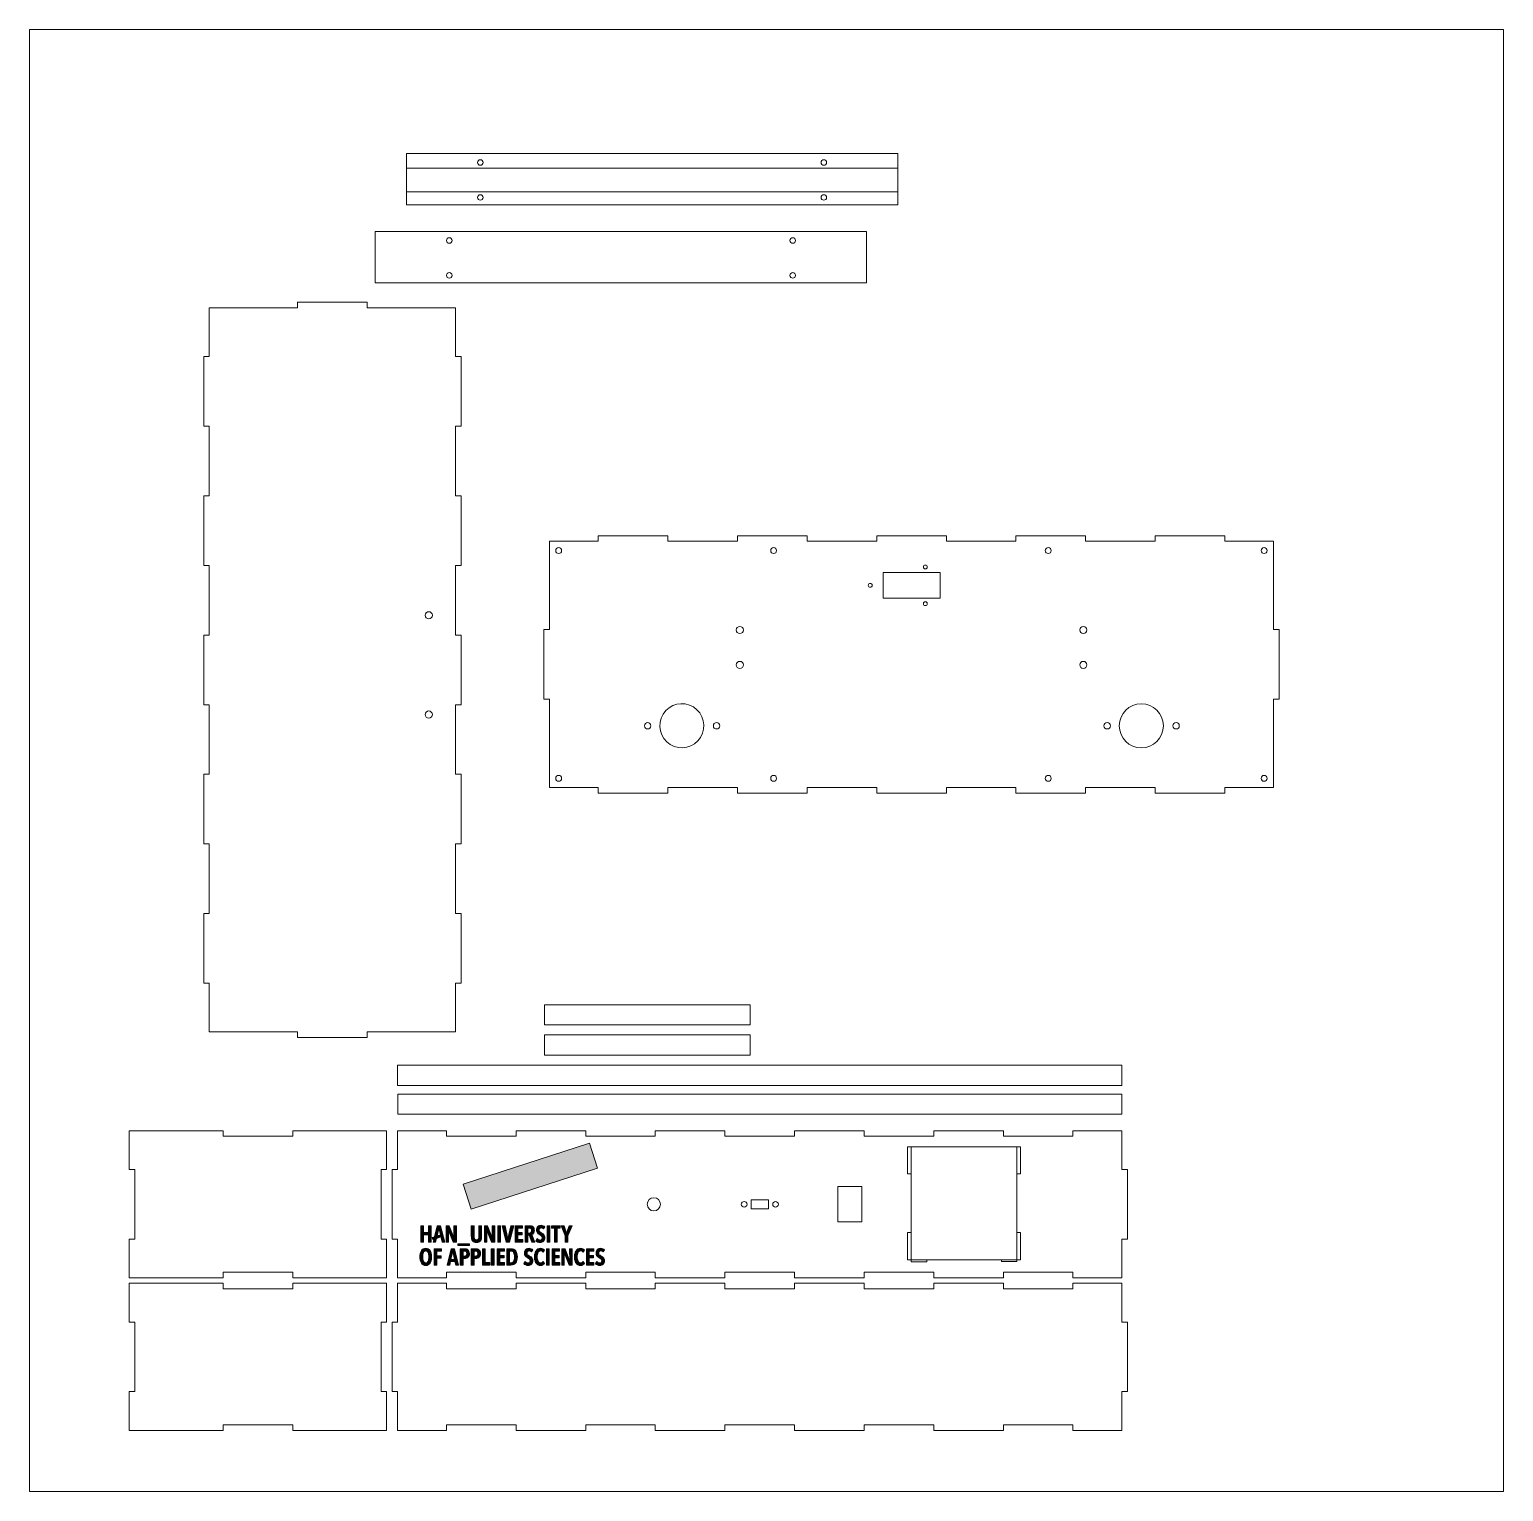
# Model space of a CAD drawing. Header units: millimetres. Extents: x 0 to 802, y 0 to 796.
import ezdxf

# ---------------------------------------------------------------- set-up
doc = ezdxf.new("R2010")
doc.units = ezdxf.units.MM
doc.header["$MEASUREMENT"] = 0
doc.layers.add('Laag 1', color=7, linetype='Continuous', lineweight=0)

# ---------------------------------------------------------------- blocks, each defined once
blk = doc.blocks.new('Block_0')
at = {"layer": 'Laag 1'}
blk.add_lwpolyline([(0, 795.51), (801.99, 795.51), (801.99, 0), (0, 0)], close=True, dxfattribs=at)
at = {"layer": 'Laag 1', "color": 1, "lineweight": 15, "true_color": 0xff0000}
for points in [[(205.05, 727.98), (472.4, 727.98), (472.4, 700.06), (205.05, 700.06)], [(472.4, 707.12), (205.05, 707.12), (205.05, 720.12), (472.4, 720.12)], [(188.12, 685.56), (455.47, 685.56), (455.47, 657.64), (188.12, 657.64)], [(392.13, 253.9), (280.13, 253.9), (280.13, 264.9), (392.13, 264.9)], [(392.13, 237.42), (280.13, 237.42), (280.13, 248.42), (392.13, 248.42)], [(594.32, 220.94), (200.32, 220.94), (200.32, 231.94), (594.32, 231.94)], [(594.35, 205.27), (200.35, 205.27), (200.35, 216.27), (594.35, 216.27)], [(477.78, 187.59), (477.78, 172.79), (479.78, 172.79), (479.78, 187.59)], [(537.28, 187.59), (537.28, 126.09), (479.78, 126.09), (479.78, 187.59)], [(537.28, 187.59), (537.28, 172.79), (539.28, 172.79), (539.28, 187.59)], [(452.89, 146.68), (439.89, 146.68), (439.89, 165.88), (452.89, 165.88)], [(402.1, 153.78), (392.6, 153.78), (392.6, 158.78), (402.1, 158.78)], [(477.78, 140.89), (477.78, 126.09), (479.78, 126.09), (479.78, 140.89)], [(537.28, 140.89), (537.28, 126.09), (539.28, 126.09), (539.28, 140.89)], [(488.28, 124.98), (488.28, 125.98), (479.78, 125.98), (479.78, 124.98)], [(537.28, 125.12), (537.28, 126.12), (528.78, 126.12), (528.78, 125.12)]]:
    blk.add_lwpolyline(points, close=True, dxfattribs=at)
blk.add_ellipse((354.93, 416.66), major_axis=(6.31, 10.21), ratio=0.999999, dxfattribs=at)
for points in [[(246.82, 723.12), (246.82, 723.95), (246.15, 724.62), (245.32, 724.62), (244.5, 724.62), (243.82, 723.95), (243.82, 723.12), (243.82, 722.3), (244.5, 721.62), (245.32, 721.62), (246.15, 721.62), (246.82, 722.3), (246.82, 723.12)], [(433.71, 723.12), (433.71, 723.95), (433.04, 724.62), (432.21, 724.62), (431.38, 724.62), (430.71, 723.95), (430.71, 723.12), (430.71, 722.3), (431.38, 721.62), (432.21, 721.62), (433.04, 721.62), (433.71, 722.3), (433.71, 723.12)], [(246.82, 704.12), (246.82, 704.95), (246.15, 705.62), (245.32, 705.62), (244.5, 705.62), (243.82, 704.95), (243.82, 704.12), (243.82, 703.3), (244.5, 702.62), (245.32, 702.62), (246.15, 702.62), (246.82, 703.3), (246.82, 704.12)], [(433.71, 704.12), (433.71, 704.95), (433.04, 705.62), (432.21, 705.62), (431.38, 705.62), (430.71, 704.95), (430.71, 704.12), (430.71, 703.3), (431.38, 702.62), (432.21, 702.62), (433.04, 702.62), (433.71, 703.3), (433.71, 704.12)], [(229.9, 680.7), (229.9, 681.53), (229.23, 682.2), (228.4, 682.2), (227.57, 682.2), (226.9, 681.53), (226.9, 680.7), (226.9, 679.87), (227.57, 679.2), (228.4, 679.2), (229.23, 679.2), (229.9, 679.87), (229.9, 680.7)], [(416.78, 680.7), (416.78, 681.53), (416.11, 682.2), (415.28, 682.2), (414.46, 682.2), (413.78, 681.53), (413.78, 680.7), (413.78, 679.87), (414.46, 679.2), (415.28, 679.2), (416.11, 679.2), (416.78, 679.87), (416.78, 680.7)], [(229.9, 661.7), (229.9, 662.53), (229.23, 663.2), (228.4, 663.2), (227.57, 663.2), (226.9, 662.53), (226.9, 661.7), (226.9, 660.87), (227.57, 660.2), (228.4, 660.2), (229.23, 660.2), (229.9, 660.87), (229.9, 661.7)], [(416.78, 661.7), (416.78, 662.53), (416.11, 663.2), (415.28, 663.2), (414.46, 663.2), (413.78, 662.53), (413.78, 661.7), (413.78, 660.87), (414.46, 660.2), (415.28, 660.2), (416.11, 660.2), (416.78, 660.87), (416.78, 661.7)], [(287.93, 513.56), (288.81, 513.56), (289.53, 512.85), (289.53, 511.96), (289.53, 511.08), (288.81, 510.36), (287.93, 510.36), (287.04, 510.36), (286.33, 511.08), (286.33, 511.96), (286.33, 512.85), (287.04, 513.56), (287.93, 513.56)], [(404.87, 513.56), (405.75, 513.56), (406.47, 512.85), (406.47, 511.96), (406.47, 511.08), (405.75, 510.36), (404.87, 510.36), (403.99, 510.36), (403.27, 511.08), (403.27, 511.96), (403.27, 512.85), (403.99, 513.56), (404.87, 513.56)], [(554.3, 513.56), (555.18, 513.56), (555.9, 512.85), (555.9, 511.96), (555.9, 511.08), (555.18, 510.36), (554.3, 510.36), (553.41, 510.36), (552.7, 511.08), (552.7, 511.96), (552.7, 512.85), (553.41, 513.56), (554.3, 513.56)], [(671.75, 513.56), (672.63, 513.56), (673.35, 512.85), (673.35, 511.96), (673.35, 511.08), (672.63, 510.36), (671.75, 510.36), (670.87, 510.36), (670.15, 511.08), (670.15, 511.96), (670.15, 512.85), (670.87, 513.56), (671.75, 513.56)], [(488.48, 503.06), (488.48, 503.64), (488.01, 504.11), (487.43, 504.11), (486.85, 504.11), (486.38, 503.64), (486.38, 503.06), (486.38, 502.48), (486.85, 502.01), (487.43, 502.01), (488.01, 502.01), (488.48, 502.48), (488.48, 503.06)], [(458.48, 493.06), (458.48, 493.64), (458.01, 494.11), (457.43, 494.11), (456.85, 494.11), (456.38, 493.64), (456.38, 493.06), (456.38, 492.48), (456.85, 492.01), (457.43, 492.01), (458.01, 492.01), (458.48, 492.48), (458.48, 493.06)], [(488.48, 483.06), (488.48, 483.64), (488.01, 484.11), (487.43, 484.11), (486.85, 484.11), (486.38, 483.64), (486.38, 483.06), (486.38, 482.48), (486.85, 482.01), (487.43, 482.01), (488.01, 482.01), (488.48, 482.48), (488.48, 483.06)], [(219.2, 476.76), (219.2, 477.84), (218.33, 478.71), (217.25, 478.71), (216.17, 478.71), (215.3, 477.84), (215.3, 476.76), (215.3, 475.69), (216.17, 474.81), (217.25, 474.81), (218.33, 474.81), (219.2, 475.69), (219.2, 476.76)], [(388.43, 468.76), (388.43, 469.84), (387.56, 470.71), (386.48, 470.71), (385.41, 470.71), (384.53, 469.84), (384.53, 468.76), (384.53, 467.69), (385.41, 466.81), (386.48, 466.81), (387.56, 466.81), (388.43, 467.69), (388.43, 468.76)], [(575.32, 468.76), (575.32, 469.84), (574.44, 470.71), (573.37, 470.71), (572.29, 470.71), (571.42, 469.84), (571.42, 468.76), (571.42, 467.69), (572.29, 466.81), (573.37, 466.81), (574.44, 466.81), (575.32, 467.69), (575.32, 468.76)], [(388.43, 449.76), (388.43, 450.84), (387.56, 451.71), (386.48, 451.71), (385.41, 451.71), (384.53, 450.84), (384.53, 449.76), (384.53, 448.69), (385.41, 447.81), (386.48, 447.81), (387.56, 447.81), (388.43, 448.69), (388.43, 449.76)], [(575.32, 449.76), (575.32, 450.84), (574.44, 451.71), (573.37, 451.71), (572.29, 451.71), (571.42, 450.84), (571.42, 449.76), (571.42, 448.69), (572.29, 447.81), (573.37, 447.81), (574.44, 447.81), (575.32, 448.69), (575.32, 449.76)], [(616.93, 416.66), (616.93, 423.29), (611.55, 428.66), (604.93, 428.66), (598.3, 428.66), (592.93, 423.29), (592.93, 416.66), (592.93, 410.03), (598.3, 404.66), (604.93, 404.66), (611.55, 404.66), (616.93, 410.03), (616.93, 416.66)], [(219.2, 422.76), (219.2, 423.84), (218.33, 424.71), (217.25, 424.71), (216.17, 424.71), (215.3, 423.84), (215.3, 422.76), (215.3, 421.69), (216.17, 420.81), (217.25, 420.81), (218.33, 420.81), (219.2, 421.69), (219.2, 422.76)], [(338.09, 416.66), (338.09, 417.63), (337.31, 418.41), (336.34, 418.41), (335.37, 418.41), (334.59, 417.63), (334.59, 416.66), (334.59, 415.69), (335.37, 414.91), (336.34, 414.91), (337.31, 414.91), (338.09, 415.69), (338.09, 416.66)], [(375.59, 416.66), (375.59, 417.63), (374.81, 418.41), (373.84, 418.41), (372.87, 418.41), (372.09, 417.63), (372.09, 416.66), (372.09, 415.69), (372.87, 414.91), (373.84, 414.91), (374.81, 414.91), (375.59, 415.69), (375.59, 416.66)], [(588.09, 416.66), (588.09, 417.63), (587.31, 418.41), (586.34, 418.41), (585.37, 418.41), (584.59, 417.63), (584.59, 416.66), (584.59, 415.69), (585.37, 414.91), (586.34, 414.91), (587.31, 414.91), (588.09, 415.69), (588.09, 416.66)], [(625.59, 416.66), (625.59, 417.63), (624.81, 418.41), (623.84, 418.41), (622.87, 418.41), (622.09, 417.63), (622.09, 416.66), (622.09, 415.69), (622.87, 414.91), (623.84, 414.91), (624.81, 414.91), (625.59, 415.69), (625.59, 416.66)], [(287.93, 389.63), (288.82, 389.63), (289.53, 388.91), (289.53, 388.03), (289.53, 387.14), (288.82, 386.43), (287.93, 386.43), (287.05, 386.43), (286.33, 387.14), (286.33, 388.03), (286.33, 388.91), (287.05, 389.63), (287.93, 389.63)], [(404.87, 389.63), (405.75, 389.63), (406.47, 388.91), (406.47, 388.03), (406.47, 387.14), (405.75, 386.43), (404.87, 386.43), (403.99, 386.43), (403.27, 387.14), (403.27, 388.03), (403.27, 388.91), (403.99, 389.63), (404.87, 389.63)], [(554.3, 389.63), (555.18, 389.63), (555.9, 388.91), (555.9, 388.03), (555.9, 387.14), (555.18, 386.43), (554.3, 386.43), (553.41, 386.43), (552.7, 387.14), (552.7, 388.03), (552.7, 388.91), (553.41, 389.63), (554.3, 389.63)], [(671.75, 389.63), (672.63, 389.63), (673.35, 388.91), (673.35, 388.03), (673.35, 387.14), (672.63, 386.43), (671.75, 386.43), (670.87, 386.43), (670.15, 387.14), (670.15, 388.03), (670.15, 388.91), (670.87, 389.63), (671.75, 389.63)], [(343.33, 156.28), (343.33, 154.3), (341.72, 152.68), (339.73, 152.68), (337.75, 152.68), (336.13, 154.3), (336.13, 156.28), (336.13, 158.27), (337.75, 159.88), (339.73, 159.88), (341.72, 159.88), (343.33, 158.27), (343.33, 156.28)], [(390.4, 156.28), (390.4, 155.43), (389.7, 154.73), (388.85, 154.73), (387.99, 154.73), (387.3, 155.43), (387.3, 156.28), (387.3, 157.14), (387.99, 157.83), (388.85, 157.83), (389.7, 157.83), (390.4, 157.14), (390.4, 156.28)], [(407.46, 156.28), (407.46, 155.46), (406.77, 154.78), (405.91, 154.78), (405.06, 154.78), (404.36, 155.46), (404.36, 156.28), (404.36, 157.11), (405.06, 157.78), (405.91, 157.78), (406.77, 157.78), (407.46, 157.11), (407.46, 156.28)]]:
    blk.add_open_spline(points, degree=3, knots=[0, 0, 0, 0, 1, 1, 1, 2, 2, 2, 3, 3, 3, 4, 4, 4, 4], dxfattribs=at)
blk = doc.blocks.new('Block_1')
at = {"layer": 'Laag 1', "true_color": 0x1d1d1b, "transparency": 33554687}
h = blk.add_hatch(color=250, dxfattribs=at)
h.dxf.hatch_style = 2
edge = h.paths.add_edge_path()
edge.add_spline(control_points=[(245.86, 137.54), (245.76, 137.13), (245.6, 136.77), (245.37, 136.46), (245.14, 136.16), (244.85, 135.91), (244.49, 135.74), (244.14, 135.56), (243.7, 135.47), (243.19, 135.47), (242.68, 135.47), (242.24, 135.56), (241.89, 135.74), (241.54, 135.91), (241.25, 136.16), (241.03, 136.46), (240.8, 136.77), (240.64, 137.13), (240.55, 137.54), (240.45, 137.95), (240.4, 138.39), (240.4, 138.86), (240.4, 138.86), (240.4, 144.63), (240.4, 144.63), (240.4, 144.63), (241.91, 144.63), (241.91, 144.63), (241.91, 144.63), (241.91, 139), (241.91, 139), (241.91, 138.73), (241.93, 138.46), (241.97, 138.2), (242.01, 137.95), (242.08, 137.72), (242.17, 137.53), (242.27, 137.33), (242.4, 137.18), (242.57, 137.07), (242.74, 136.95), (242.95, 136.9), (243.21, 136.9), (243.47, 136.9), (243.69, 136.95), (243.86, 137.07), (244.02, 137.18), (244.16, 137.33), (244.25, 137.53), (244.35, 137.72), (244.42, 137.95), (244.45, 138.2), (244.49, 138.46), (244.51, 138.73), (244.51, 139), (244.51, 139), (244.51, 144.63), (244.51, 144.63), (244.51, 144.63), (246.01, 144.63), (246.01, 144.63), (246.01, 144.63), (246.01, 138.86), (246.01, 138.86), (246.01, 138.39), (245.96, 137.95), (245.86, 137.54)], knot_values=[0, 0, 0, 0, 1, 1, 1, 2, 2, 2, 3, 3, 3, 4, 4, 4, 5, 5, 5, 6, 6, 6, 7, 7, 7, 8, 8, 8, 9, 9, 9, 10, 10, 10, 11, 11, 11, 12, 12, 12, 13, 13, 13, 14, 14, 14, 15, 15, 15, 16, 16, 16, 17, 17, 17, 18, 18, 18, 19, 19, 19, 20, 20, 20, 21, 21, 21, 22, 22, 22, 22], degree=3, periodic=0)
h = blk.add_hatch(color=250, dxfattribs=at)
h.dxf.hatch_style = 2
edge = h.paths.add_edge_path()
edge.add_spline(control_points=[(251.46, 135.7), (251.46, 135.7), (248.92, 142), (248.92, 142), (248.92, 142), (248.89, 142), (248.89, 142), (248.89, 142), (248.91, 135.7), (248.91, 135.7), (248.91, 135.7), (247.55, 135.7), (247.55, 135.7), (247.55, 135.7), (247.55, 144.63), (247.55, 144.63), (247.55, 144.63), (249.28, 144.63), (249.28, 144.63), (249.28, 144.63), (251.79, 138.28), (251.79, 138.28), (251.79, 138.28), (251.82, 138.28), (251.82, 138.28), (251.82, 138.28), (251.81, 144.63), (251.81, 144.63), (251.81, 144.63), (253.12, 144.63), (253.12, 144.63), (253.12, 144.63), (253.12, 135.7), (253.12, 135.7), (253.12, 135.7), (251.46, 135.7), (251.46, 135.7)], knot_values=[0, 0, 0, 0, 1, 1, 1, 2, 2, 2, 3, 3, 3, 4, 4, 4, 5, 5, 5, 6, 6, 6, 7, 7, 7, 8, 8, 8, 9, 9, 9, 10, 10, 10, 11, 11, 11, 12, 12, 12, 12], degree=3, periodic=0)
h = blk.add_hatch(color=250, dxfattribs=at)
h.dxf.hatch_style = 2
edge = h.paths.add_edge_path()
edge.add_spline(control_points=[(254.73, 135.7), (254.73, 135.7), (254.73, 144.63), (254.73, 144.63), (254.73, 144.63), (256.24, 144.63), (256.24, 144.63), (256.24, 144.63), (256.24, 135.7), (256.24, 135.7), (256.24, 135.7), (254.73, 135.7), (254.73, 135.7)], knot_values=[0, 0, 0, 0, 1, 1, 1, 2, 2, 2, 3, 3, 3, 4, 4, 4, 4], degree=3, periodic=0)
h = blk.add_hatch(color=250, dxfattribs=at)
h.dxf.hatch_style = 2
edge = h.paths.add_edge_path()
edge.add_spline(control_points=[(261.22, 135.7), (261.22, 135.7), (259.31, 135.7), (259.31, 135.7), (259.31, 135.7), (257.13, 144.63), (257.13, 144.63), (257.13, 144.63), (258.81, 144.63), (258.81, 144.63), (258.81, 144.63), (260.3, 137.46), (260.3, 137.46), (260.3, 137.46), (260.34, 137.46), (260.34, 137.46), (260.34, 137.46), (261.83, 144.63), (261.83, 144.63), (261.83, 144.63), (263.44, 144.63), (263.44, 144.63), (263.44, 144.63), (261.22, 135.7), (261.22, 135.7)], knot_values=[0, 0, 0, 0, 1, 1, 1, 2, 2, 2, 3, 3, 3, 4, 4, 4, 5, 5, 5, 6, 6, 6, 7, 7, 7, 8, 8, 8, 8], degree=3, periodic=0)
h = blk.add_hatch(color=250, dxfattribs=at)
h.dxf.hatch_style = 2
edge = h.paths.add_edge_path()
edge.add_spline(control_points=[(264.33, 135.7), (264.33, 135.7), (264.33, 144.63), (264.33, 144.63), (264.33, 144.63), (268.32, 144.63), (268.32, 144.63), (268.32, 144.63), (268.32, 143.29), (268.32, 143.29), (268.32, 143.29), (265.78, 143.29), (265.78, 143.29), (265.78, 143.29), (265.78, 140.92), (265.78, 140.92), (265.78, 140.92), (268.13, 140.92), (268.13, 140.92), (268.13, 140.92), (268.13, 139.68), (268.13, 139.68), (268.13, 139.68), (265.78, 139.68), (265.78, 139.68), (265.78, 139.68), (265.78, 137.05), (265.78, 137.05), (265.78, 137.05), (268.45, 137.05), (268.45, 137.05), (268.45, 137.05), (268.45, 135.7), (268.45, 135.7), (268.45, 135.7), (264.33, 135.7), (264.33, 135.7)], knot_values=[0, 0, 0, 0, 1, 1, 1, 2, 2, 2, 3, 3, 3, 4, 4, 4, 5, 5, 5, 6, 6, 6, 7, 7, 7, 8, 8, 8, 9, 9, 9, 10, 10, 10, 11, 11, 11, 12, 12, 12, 12], degree=3, periodic=0)
h = blk.add_hatch(color=250, dxfattribs=at)
h.dxf.hatch_style = 2
edge = h.paths.add_edge_path()
edge.add_spline(control_points=[(273.21, 142), (273.21, 142.27), (273.17, 142.49), (273.1, 142.67), (273.02, 142.85), (272.92, 142.99), (272.8, 143.09), (272.68, 143.19), (272.54, 143.26), (272.39, 143.3), (272.24, 143.34), (272.09, 143.36), (271.94, 143.36), (271.94, 143.36), (271.08, 143.36), (271.08, 143.36), (271.08, 143.36), (271.08, 140.62), (271.08, 140.62), (271.08, 140.62), (271.94, 140.62), (271.94, 140.62), (272.31, 140.62), (272.61, 140.73), (272.85, 140.96), (273.09, 141.19), (273.21, 141.54), (273.21, 142)], knot_values=[0, 0, 0, 0, 1, 1, 1, 2, 2, 2, 3, 3, 3, 4, 4, 4, 5, 5, 5, 6, 6, 6, 7, 7, 7, 8, 8, 8, 9, 9, 9, 9], degree=3, periodic=0)
edge = h.paths.add_edge_path()
edge.add_spline(control_points=[(273.31, 135.7), (273.31, 135.7), (271.93, 139.51), (271.93, 139.51), (271.93, 139.51), (271.08, 139.51), (271.08, 139.51), (271.08, 139.51), (271.08, 135.7), (271.08, 135.7), (271.08, 135.7), (269.62, 135.7), (269.62, 135.7), (269.62, 135.7), (269.62, 144.63), (269.62, 144.63), (269.62, 144.63), (272.16, 144.63), (272.16, 144.63), (272.53, 144.63), (272.87, 144.58), (273.19, 144.48), (273.5, 144.38), (273.76, 144.23), (273.99, 144.02), (274.21, 143.81), (274.38, 143.55), (274.51, 143.23), (274.64, 142.91), (274.7, 142.52), (274.7, 142.08), (274.7, 141.73), (274.65, 141.43), (274.57, 141.16), (274.48, 140.9), (274.37, 140.68), (274.23, 140.49), (274.1, 140.31), (273.95, 140.16), (273.78, 140.04), (273.62, 139.93), (273.46, 139.85), (273.3, 139.81), (273.3, 139.81), (274.9, 135.7), (274.9, 135.7), (274.9, 135.7), (273.31, 135.7), (273.31, 135.7)], knot_values=[0, 0, 0, 0, 1, 1, 1, 2, 2, 2, 3, 3, 3, 4, 4, 4, 5, 5, 5, 6, 6, 6, 7, 7, 7, 8, 8, 8, 9, 9, 9, 10, 10, 10, 11, 11, 11, 12, 12, 12, 13, 13, 13, 14, 14, 14, 15, 15, 15, 16, 16, 16, 16], degree=3, periodic=0)
h = blk.add_hatch(color=250, dxfattribs=at)
h.dxf.hatch_style = 2
edge = h.paths.add_edge_path()
edge.add_spline(control_points=[(279.64, 142.9), (279.31, 143.29), (278.9, 143.49), (278.4, 143.49), (278.26, 143.49), (278.12, 143.47), (277.99, 143.42), (277.85, 143.38), (277.73, 143.3), (277.62, 143.2), (277.51, 143.1), (277.43, 142.97), (277.36, 142.81), (277.3, 142.65), (277.27, 142.46), (277.27, 142.24), (277.27, 141.86), (277.38, 141.57), (277.61, 141.37), (277.84, 141.16), (278.14, 140.97), (278.51, 140.78), (278.72, 140.67), (278.95, 140.55), (279.17, 140.4), (279.4, 140.26), (279.61, 140.09), (279.79, 139.89), (279.98, 139.68), (280.13, 139.44), (280.25, 139.17), (280.36, 138.89), (280.42, 138.56), (280.42, 138.18), (280.42, 137.75), (280.35, 137.36), (280.21, 137.02), (280.08, 136.69), (279.89, 136.4), (279.66, 136.17), (279.43, 135.94), (279.16, 135.77), (278.85, 135.65), (278.53, 135.53), (278.21, 135.47), (277.86, 135.47), (277.37, 135.47), (276.91, 135.57), (276.49, 135.76), (276.07, 135.96), (275.73, 136.2), (275.48, 136.49), (275.48, 136.49), (276.3, 137.6), (276.3, 137.6), (276.49, 137.37), (276.73, 137.18), (277, 137.05), (277.27, 136.91), (277.55, 136.85), (277.84, 136.85), (278.16, 136.85), (278.42, 136.96), (278.63, 137.18), (278.84, 137.39), (278.95, 137.7), (278.95, 138.1), (278.95, 138.48), (278.82, 138.79), (278.57, 139.02), (278.32, 139.24), (278, 139.45), (277.61, 139.65), (277.37, 139.76), (277.14, 139.89), (276.92, 140.04), (276.71, 140.18), (276.52, 140.35), (276.36, 140.55), (276.19, 140.74), (276.06, 140.98), (275.97, 141.24), (275.87, 141.51), (275.82, 141.82), (275.82, 142.19), (275.82, 142.65), (275.89, 143.05), (276.04, 143.38), (276.19, 143.72), (276.38, 143.99), (276.62, 144.21), (276.86, 144.43), (277.13, 144.59), (277.43, 144.69), (277.74, 144.8), (278.04, 144.85), (278.35, 144.85), (278.81, 144.85), (279.21, 144.78), (279.57, 144.63), (279.93, 144.48), (280.23, 144.27), (280.47, 143.98), (280.47, 143.98), (279.64, 142.9), (279.64, 142.9)], knot_values=[0, 0, 0, 0, 1, 1, 1, 2, 2, 2, 3, 3, 3, 4, 4, 4, 5, 5, 5, 6, 6, 6, 7, 7, 7, 8, 8, 8, 9, 9, 9, 10, 10, 10, 11, 11, 11, 12, 12, 12, 13, 13, 13, 14, 14, 14, 15, 15, 15, 16, 16, 16, 17, 17, 17, 18, 18, 18, 19, 19, 19, 20, 20, 20, 21, 21, 21, 22, 22, 22, 23, 23, 23, 24, 24, 24, 25, 25, 25, 26, 26, 26, 27, 27, 27, 28, 28, 28, 29, 29, 29, 30, 30, 30, 31, 31, 31, 32, 32, 32, 33, 33, 33, 34, 34, 34, 35, 35, 35, 35], degree=3, periodic=0)
h = blk.add_hatch(color=250, dxfattribs=at)
h.dxf.hatch_style = 2
edge = h.paths.add_edge_path()
edge.add_spline(control_points=[(281.58, 135.7), (281.58, 135.7), (281.58, 144.63), (281.58, 144.63), (281.58, 144.63), (283.09, 144.63), (283.09, 144.63), (283.09, 144.63), (283.09, 135.7), (283.09, 135.7), (283.09, 135.7), (281.58, 135.7), (281.58, 135.7)], knot_values=[0, 0, 0, 0, 1, 1, 1, 2, 2, 2, 3, 3, 3, 4, 4, 4, 4], degree=3, periodic=0)
h = blk.add_hatch(color=250, dxfattribs=at)
h.dxf.hatch_style = 2
edge = h.paths.add_edge_path()
edge.add_spline(control_points=[(287.11, 143.34), (287.11, 143.34), (287.11, 135.7), (287.11, 135.7), (287.11, 135.7), (285.62, 135.7), (285.62, 135.7), (285.62, 135.7), (285.62, 143.34), (285.62, 143.34), (285.62, 143.34), (283.95, 143.34), (283.95, 143.34), (283.95, 143.34), (283.95, 144.63), (283.95, 144.63), (283.95, 144.63), (288.79, 144.63), (288.79, 144.63), (288.79, 144.63), (288.79, 143.34), (288.79, 143.34), (288.79, 143.34), (287.11, 143.34), (287.11, 143.34)], knot_values=[0, 0, 0, 0, 1, 1, 1, 2, 2, 2, 3, 3, 3, 4, 4, 4, 5, 5, 5, 6, 6, 6, 7, 7, 7, 8, 8, 8, 8], degree=3, periodic=0)
h = blk.add_hatch(color=250, dxfattribs=at)
h.dxf.hatch_style = 2
edge = h.paths.add_edge_path()
edge.add_spline(control_points=[(292.93, 139.12), (292.93, 139.12), (292.93, 135.7), (292.93, 135.7), (292.93, 135.7), (291.44, 135.7), (291.44, 135.7), (291.44, 135.7), (291.44, 139.12), (291.44, 139.12), (291.44, 139.12), (289.21, 144.63), (289.21, 144.63), (289.21, 144.63), (290.85, 144.63), (290.85, 144.63), (290.85, 144.63), (292.18, 140.64), (292.18, 140.64), (292.18, 140.64), (292.22, 140.67), (292.22, 140.67), (292.22, 140.67), (293.58, 144.63), (293.58, 144.63), (293.58, 144.63), (295.18, 144.63), (295.18, 144.63), (295.18, 144.63), (292.93, 139.12), (292.93, 139.12)], knot_values=[0, 0, 0, 0, 1, 1, 1, 2, 2, 2, 3, 3, 3, 4, 4, 4, 5, 5, 5, 6, 6, 6, 7, 7, 7, 8, 8, 8, 9, 9, 9, 10, 10, 10, 10], degree=3, periodic=0)
h = blk.add_hatch(color=250, dxfattribs=at)
h.dxf.hatch_style = 2
edge = h.paths.add_edge_path()
edge.add_spline(control_points=[(217.26, 127.67), (217.26, 128.12), (217.22, 128.55), (217.15, 128.95), (217.08, 129.35), (216.97, 129.69), (216.84, 129.98), (216.7, 130.27), (216.52, 130.5), (216.32, 130.67), (216.11, 130.84), (215.87, 130.92), (215.61, 130.92), (215.33, 130.92), (215.09, 130.84), (214.88, 130.67), (214.68, 130.5), (214.5, 130.27), (214.36, 129.98), (214.23, 129.69), (214.12, 129.35), (214.06, 128.95), (213.99, 128.55), (213.95, 128.12), (213.95, 127.67), (213.95, 127.21), (213.99, 126.79), (214.06, 126.39), (214.12, 125.99), (214.23, 125.64), (214.36, 125.35), (214.5, 125.05), (214.68, 124.82), (214.88, 124.66), (215.09, 124.49), (215.33, 124.4), (215.61, 124.4), (215.88, 124.4), (216.12, 124.49), (216.33, 124.66), (216.54, 124.82), (216.71, 125.05), (216.85, 125.35), (216.99, 125.64), (217.09, 125.99), (217.16, 126.39), (217.22, 126.79), (217.26, 127.21), (217.26, 127.67)], knot_values=[0, 0, 0, 0, 1, 1, 1, 2, 2, 2, 3, 3, 3, 4, 4, 4, 5, 5, 5, 6, 6, 6, 7, 7, 7, 8, 8, 8, 9, 9, 9, 10, 10, 10, 11, 11, 11, 12, 12, 12, 13, 13, 13, 14, 14, 14, 15, 15, 15, 16, 16, 16, 16], degree=3, periodic=0)
edge = h.paths.add_edge_path()
edge.add_spline(control_points=[(218.82, 127.67), (218.82, 126.96), (218.75, 126.32), (218.6, 125.75), (218.45, 125.17), (218.24, 124.68), (217.96, 124.26), (217.69, 123.85), (217.35, 123.53), (216.95, 123.31), (216.55, 123.08), (216.1, 122.97), (215.61, 122.97), (215.1, 122.97), (214.65, 123.08), (214.26, 123.31), (213.86, 123.53), (213.53, 123.85), (213.25, 124.26), (212.97, 124.68), (212.76, 125.17), (212.61, 125.75), (212.46, 126.32), (212.39, 126.96), (212.39, 127.67), (212.39, 128.37), (212.46, 129.01), (212.61, 129.58), (212.75, 130.16), (212.96, 130.65), (213.24, 131.06), (213.51, 131.47), (213.85, 131.79), (214.25, 132.01), (214.65, 132.23), (215.1, 132.35), (215.61, 132.35), (216.1, 132.35), (216.55, 132.23), (216.95, 132.01), (217.35, 131.79), (217.69, 131.47), (217.96, 131.06), (218.24, 130.65), (218.45, 130.16), (218.6, 129.58), (218.75, 129.01), (218.82, 128.37), (218.82, 127.67)], knot_values=[0, 0, 0, 0, 1, 1, 1, 2, 2, 2, 3, 3, 3, 4, 4, 4, 5, 5, 5, 6, 6, 6, 7, 7, 7, 8, 8, 8, 9, 9, 9, 10, 10, 10, 11, 11, 11, 12, 12, 12, 13, 13, 13, 14, 14, 14, 15, 15, 15, 16, 16, 16, 16], degree=3, periodic=0)
h = blk.add_hatch(color=250, dxfattribs=at)
h.dxf.hatch_style = 2
edge = h.paths.add_edge_path()
edge.add_spline(control_points=[(221.61, 130.76), (221.61, 130.76), (221.61, 128.31), (221.61, 128.31), (221.61, 128.31), (223.9, 128.31), (223.9, 128.31), (223.9, 128.31), (223.9, 127.03), (223.9, 127.03), (223.9, 127.03), (221.62, 127.03), (221.62, 127.03), (221.62, 127.03), (221.62, 123.19), (221.62, 123.19), (221.62, 123.19), (220.09, 123.19), (220.09, 123.19), (220.09, 123.19), (220.09, 132.12), (220.09, 132.12), (220.09, 132.12), (224.09, 132.12), (224.09, 132.12), (224.09, 132.12), (224.09, 130.76), (224.09, 130.76), (224.09, 130.76), (221.61, 130.76), (221.61, 130.76)], knot_values=[0, 0, 0, 0, 1, 1, 1, 2, 2, 2, 3, 3, 3, 4, 4, 4, 5, 5, 5, 6, 6, 6, 7, 7, 7, 8, 8, 8, 9, 9, 9, 10, 10, 10, 10], degree=3, periodic=0)
h = blk.add_hatch(color=250, dxfattribs=at)
h.dxf.hatch_style = 2
edge = h.paths.add_edge_path()
edge.add_spline(control_points=[(230.36, 130.69), (230.36, 130.69), (230.3, 130.69), (230.3, 130.69), (230.3, 130.69), (229.33, 126.27), (229.33, 126.27), (229.33, 126.27), (231.3, 126.27), (231.3, 126.27), (231.3, 126.27), (230.36, 130.69), (230.36, 130.69)], knot_values=[0, 0, 0, 0, 1, 1, 1, 2, 2, 2, 3, 3, 3, 4, 4, 4, 4], degree=3, periodic=0)
edge = h.paths.add_edge_path()
edge.add_spline(control_points=[(231.93, 123.19), (231.93, 123.19), (231.49, 125.08), (231.49, 125.08), (231.49, 125.08), (229.14, 125.08), (229.14, 125.08), (229.14, 125.08), (228.69, 123.19), (228.69, 123.19), (228.69, 123.19), (227.18, 123.19), (227.18, 123.19), (227.18, 123.19), (229.4, 132.12), (229.4, 132.12), (229.4, 132.12), (231.33, 132.12), (231.33, 132.12), (231.33, 132.12), (233.51, 123.19), (233.51, 123.19), (233.51, 123.19), (231.93, 123.19), (231.93, 123.19)], knot_values=[0, 0, 0, 0, 1, 1, 1, 2, 2, 2, 3, 3, 3, 4, 4, 4, 5, 5, 5, 6, 6, 6, 7, 7, 7, 8, 8, 8, 8], degree=3, periodic=0)
h = blk.add_hatch(color=250, dxfattribs=at)
h.dxf.hatch_style = 2
edge = h.paths.add_edge_path()
edge.add_spline(control_points=[(237.94, 129.46), (237.94, 129.94), (237.83, 130.29), (237.6, 130.51), (237.37, 130.72), (237.08, 130.83), (236.73, 130.83), (236.73, 130.83), (235.87, 130.83), (235.87, 130.83), (235.87, 130.83), (235.87, 128.01), (235.87, 128.01), (235.87, 128.01), (236.73, 128.01), (236.73, 128.01), (237.08, 128.01), (237.37, 128.13), (237.6, 128.38), (237.83, 128.63), (237.94, 128.99), (237.94, 129.46)], knot_values=[0, 0, 0, 0, 1, 1, 1, 2, 2, 2, 3, 3, 3, 4, 4, 4, 5, 5, 5, 6, 6, 6, 7, 7, 7, 7], degree=3, periodic=0)
edge = h.paths.add_edge_path()
edge.add_spline(control_points=[(239.37, 129.48), (239.37, 129.03), (239.3, 128.63), (239.16, 128.29), (239.02, 127.95), (238.84, 127.67), (238.61, 127.44), (238.39, 127.21), (238.13, 127.05), (237.83, 126.94), (237.54, 126.83), (237.24, 126.77), (236.93, 126.77), (236.93, 126.77), (235.87, 126.77), (235.87, 126.77), (235.87, 126.77), (235.87, 123.19), (235.87, 123.19), (235.87, 123.19), (234.39, 123.19), (234.39, 123.19), (234.39, 123.19), (234.39, 132.12), (234.39, 132.12), (234.39, 132.12), (236.85, 132.12), (236.85, 132.12), (237.14, 132.12), (237.43, 132.08), (237.73, 131.99), (238.03, 131.91), (238.3, 131.76), (238.54, 131.56), (238.78, 131.35), (238.98, 131.08), (239.13, 130.74), (239.29, 130.41), (239.37, 129.99), (239.37, 129.48)], knot_values=[0, 0, 0, 0, 1, 1, 1, 2, 2, 2, 3, 3, 3, 4, 4, 4, 5, 5, 5, 6, 6, 6, 7, 7, 7, 8, 8, 8, 9, 9, 9, 10, 10, 10, 11, 11, 11, 12, 12, 12, 13, 13, 13, 13], degree=3, periodic=0)
h = blk.add_hatch(color=250, dxfattribs=at)
h.dxf.hatch_style = 2
edge = h.paths.add_edge_path()
edge.add_spline(control_points=[(243.95, 129.46), (243.95, 129.94), (243.83, 130.29), (243.61, 130.51), (243.38, 130.72), (243.09, 130.83), (242.74, 130.83), (242.74, 130.83), (241.88, 130.83), (241.88, 130.83), (241.88, 130.83), (241.88, 128.01), (241.88, 128.01), (241.88, 128.01), (242.74, 128.01), (242.74, 128.01), (243.09, 128.01), (243.38, 128.13), (243.61, 128.38), (243.83, 128.63), (243.95, 128.99), (243.95, 129.46)], knot_values=[0, 0, 0, 0, 1, 1, 1, 2, 2, 2, 3, 3, 3, 4, 4, 4, 5, 5, 5, 6, 6, 6, 7, 7, 7, 7], degree=3, periodic=0)
edge = h.paths.add_edge_path()
edge.add_spline(control_points=[(245.37, 129.48), (245.37, 129.03), (245.3, 128.63), (245.16, 128.29), (245.03, 127.95), (244.84, 127.67), (244.62, 127.44), (244.39, 127.21), (244.13, 127.05), (243.84, 126.94), (243.55, 126.83), (243.24, 126.77), (242.93, 126.77), (242.93, 126.77), (241.88, 126.77), (241.88, 126.77), (241.88, 126.77), (241.88, 123.19), (241.88, 123.19), (241.88, 123.19), (240.39, 123.19), (240.39, 123.19), (240.39, 123.19), (240.39, 132.12), (240.39, 132.12), (240.39, 132.12), (242.86, 132.12), (242.86, 132.12), (243.14, 132.12), (243.43, 132.08), (243.74, 131.99), (244.04, 131.91), (244.31, 131.76), (244.55, 131.56), (244.79, 131.35), (244.98, 131.08), (245.14, 130.74), (245.29, 130.41), (245.37, 129.99), (245.37, 129.48)], knot_values=[0, 0, 0, 0, 1, 1, 1, 2, 2, 2, 3, 3, 3, 4, 4, 4, 5, 5, 5, 6, 6, 6, 7, 7, 7, 8, 8, 8, 9, 9, 9, 10, 10, 10, 11, 11, 11, 12, 12, 12, 13, 13, 13, 13], degree=3, periodic=0)
h = blk.add_hatch(color=250, dxfattribs=at)
h.dxf.hatch_style = 2
edge = h.paths.add_edge_path()
edge.add_spline(control_points=[(246.4, 123.19), (246.4, 123.19), (246.4, 132.12), (246.4, 132.12), (246.4, 132.12), (247.92, 132.12), (247.92, 132.12), (247.92, 132.12), (247.92, 124.59), (247.92, 124.59), (247.92, 124.59), (250.38, 124.59), (250.38, 124.59), (250.38, 124.59), (250.38, 123.19), (250.38, 123.19), (250.38, 123.19), (246.4, 123.19), (246.4, 123.19)], knot_values=[0, 0, 0, 0, 1, 1, 1, 2, 2, 2, 3, 3, 3, 4, 4, 4, 5, 5, 5, 6, 6, 6, 6], degree=3, periodic=0)
h = blk.add_hatch(color=250, dxfattribs=at)
h.dxf.hatch_style = 2
edge = h.paths.add_edge_path()
edge.add_spline(control_points=[(251.28, 123.19), (251.28, 123.19), (251.28, 132.12), (251.28, 132.12), (251.28, 132.12), (252.79, 132.12), (252.79, 132.12), (252.79, 132.12), (252.79, 123.19), (252.79, 123.19), (252.79, 123.19), (251.28, 123.19), (251.28, 123.19)], knot_values=[0, 0, 0, 0, 1, 1, 1, 2, 2, 2, 3, 3, 3, 4, 4, 4, 4], degree=3, periodic=0)
h = blk.add_hatch(color=250, dxfattribs=at)
h.dxf.hatch_style = 2
edge = h.paths.add_edge_path()
edge.add_spline(control_points=[(254.4, 123.19), (254.4, 123.19), (254.4, 132.12), (254.4, 132.12), (254.4, 132.12), (258.4, 132.12), (258.4, 132.12), (258.4, 132.12), (258.4, 130.78), (258.4, 130.78), (258.4, 130.78), (255.85, 130.78), (255.85, 130.78), (255.85, 130.78), (255.85, 128.41), (255.85, 128.41), (255.85, 128.41), (258.21, 128.41), (258.21, 128.41), (258.21, 128.41), (258.21, 127.18), (258.21, 127.18), (258.21, 127.18), (255.85, 127.18), (255.85, 127.18), (255.85, 127.18), (255.85, 124.54), (255.85, 124.54), (255.85, 124.54), (258.52, 124.54), (258.52, 124.54), (258.52, 124.54), (258.52, 123.19), (258.52, 123.19), (258.52, 123.19), (254.4, 123.19), (254.4, 123.19)], knot_values=[0, 0, 0, 0, 1, 1, 1, 2, 2, 2, 3, 3, 3, 4, 4, 4, 5, 5, 5, 6, 6, 6, 7, 7, 7, 8, 8, 8, 9, 9, 9, 10, 10, 10, 11, 11, 11, 12, 12, 12, 12], degree=3, periodic=0)
h = blk.add_hatch(color=250, dxfattribs=at)
h.dxf.hatch_style = 2
edge = h.paths.add_edge_path()
edge.add_spline(control_points=[(263.92, 127.64), (263.92, 128.17), (263.87, 128.64), (263.77, 129.03), (263.68, 129.43), (263.54, 129.75), (263.36, 130.01), (263.19, 130.27), (262.98, 130.47), (262.73, 130.6), (262.49, 130.73), (262.22, 130.8), (261.94, 130.8), (261.94, 130.8), (261.22, 130.8), (261.22, 130.8), (261.22, 130.8), (261.22, 124.52), (261.22, 124.52), (261.22, 124.52), (261.94, 124.52), (261.94, 124.52), (262.22, 124.52), (262.49, 124.58), (262.73, 124.71), (262.98, 124.84), (263.19, 125.04), (263.36, 125.3), (263.54, 125.56), (263.68, 125.88), (263.77, 126.28), (263.87, 126.67), (263.92, 127.12), (263.92, 127.64)], knot_values=[0, 0, 0, 0, 1, 1, 1, 2, 2, 2, 3, 3, 3, 4, 4, 4, 5, 5, 5, 6, 6, 6, 7, 7, 7, 8, 8, 8, 9, 9, 9, 10, 10, 10, 11, 11, 11, 11], degree=3, periodic=0)
edge = h.paths.add_edge_path()
edge.add_spline(control_points=[(265.43, 127.64), (265.43, 126.23), (265.13, 125.14), (264.54, 124.36), (263.95, 123.58), (263.08, 123.19), (261.93, 123.19), (261.93, 123.19), (259.69, 123.19), (259.69, 123.19), (259.69, 123.19), (259.69, 132.12), (259.69, 132.12), (259.69, 132.12), (261.94, 132.12), (261.94, 132.12), (263.08, 132.12), (263.95, 131.73), (264.54, 130.94), (265.13, 130.15), (265.43, 129.06), (265.43, 127.64)], knot_values=[0, 0, 0, 0, 1, 1, 1, 2, 2, 2, 3, 3, 3, 4, 4, 4, 5, 5, 5, 6, 6, 6, 7, 7, 7, 7], degree=3, periodic=0)
h = blk.add_hatch(color=250, dxfattribs=at)
h.dxf.hatch_style = 2
edge = h.paths.add_edge_path()
edge.add_spline(control_points=[(273.08, 130.39), (272.75, 130.79), (272.34, 130.98), (271.85, 130.98), (271.7, 130.98), (271.56, 130.96), (271.43, 130.91), (271.3, 130.87), (271.17, 130.8), (271.06, 130.69), (270.96, 130.59), (270.87, 130.46), (270.81, 130.3), (270.74, 130.14), (270.71, 129.95), (270.71, 129.74), (270.71, 129.36), (270.83, 129.07), (271.05, 128.86), (271.28, 128.65), (271.58, 128.46), (271.95, 128.27), (272.17, 128.16), (272.39, 128.04), (272.62, 127.9), (272.84, 127.75), (273.05, 127.58), (273.23, 127.38), (273.42, 127.18), (273.57, 126.94), (273.69, 126.66), (273.8, 126.38), (273.86, 126.06), (273.86, 125.68), (273.86, 125.24), (273.79, 124.85), (273.66, 124.52), (273.52, 124.18), (273.33, 123.9), (273.1, 123.67), (272.87, 123.43), (272.6, 123.26), (272.29, 123.14), (271.98, 123.03), (271.65, 122.97), (271.3, 122.97), (270.81, 122.97), (270.35, 123.06), (269.93, 123.26), (269.51, 123.45), (269.17, 123.69), (268.92, 123.99), (268.92, 123.99), (269.74, 125.1), (269.74, 125.1), (269.93, 124.86), (270.17, 124.68), (270.44, 124.54), (270.71, 124.41), (270.99, 124.34), (271.28, 124.34), (271.6, 124.34), (271.86, 124.45), (272.07, 124.67), (272.28, 124.89), (272.39, 125.19), (272.39, 125.59), (272.39, 125.98), (272.26, 126.28), (272.01, 126.51), (271.76, 126.74), (271.44, 126.95), (271.05, 127.14), (270.81, 127.26), (270.58, 127.39), (270.36, 127.53), (270.15, 127.67), (269.96, 127.84), (269.8, 128.04), (269.63, 128.24), (269.5, 128.47), (269.41, 128.73), (269.31, 129), (269.26, 129.32), (269.26, 129.69), (269.26, 130.15), (269.34, 130.55), (269.48, 130.88), (269.63, 131.21), (269.82, 131.48), (270.06, 131.7), (270.3, 131.92), (270.57, 132.08), (270.88, 132.19), (271.18, 132.29), (271.48, 132.35), (271.8, 132.35), (272.25, 132.35), (272.66, 132.27), (273.01, 132.13), (273.37, 131.98), (273.67, 131.76), (273.91, 131.48), (273.91, 131.48), (273.08, 130.39), (273.08, 130.39)], knot_values=[0, 0, 0, 0, 1, 1, 1, 2, 2, 2, 3, 3, 3, 4, 4, 4, 5, 5, 5, 6, 6, 6, 7, 7, 7, 8, 8, 8, 9, 9, 9, 10, 10, 10, 11, 11, 11, 12, 12, 12, 13, 13, 13, 14, 14, 14, 15, 15, 15, 16, 16, 16, 17, 17, 17, 18, 18, 18, 19, 19, 19, 20, 20, 20, 21, 21, 21, 22, 22, 22, 23, 23, 23, 24, 24, 24, 25, 25, 25, 26, 26, 26, 27, 27, 27, 28, 28, 28, 29, 29, 29, 30, 30, 30, 31, 31, 31, 32, 32, 32, 33, 33, 33, 34, 34, 34, 35, 35, 35, 35], degree=3, periodic=0)
h = blk.add_hatch(color=250, dxfattribs=at)
h.dxf.hatch_style = 2
edge = h.paths.add_edge_path()
edge.add_spline(control_points=[(279.37, 123.29), (279.01, 123.08), (278.55, 122.97), (277.99, 122.97), (277.49, 122.97), (277.03, 123.08), (276.63, 123.32), (276.22, 123.55), (275.87, 123.88), (275.59, 124.3), (275.31, 124.71), (275.09, 125.21), (274.94, 125.78), (274.78, 126.35), (274.7, 126.98), (274.7, 127.66), (274.7, 128.34), (274.78, 128.97), (274.94, 129.54), (275.09, 130.12), (275.31, 130.61), (275.6, 131.03), (275.88, 131.44), (276.23, 131.77), (276.64, 132), (277.05, 132.23), (277.5, 132.35), (277.99, 132.35), (278.51, 132.35), (278.96, 132.25), (279.34, 132.06), (279.73, 131.87), (280.04, 131.6), (280.29, 131.25), (280.29, 131.25), (279.42, 130.19), (279.42, 130.19), (279.07, 130.69), (278.63, 130.93), (278.08, 130.93), (277.78, 130.93), (277.51, 130.85), (277.29, 130.68), (277.06, 130.5), (276.87, 130.27), (276.72, 129.98), (276.57, 129.68), (276.46, 129.33), (276.38, 128.94), (276.3, 128.54), (276.27, 128.11), (276.27, 127.66), (276.27, 127.21), (276.3, 126.79), (276.38, 126.39), (276.46, 125.99), (276.57, 125.64), (276.72, 125.35), (276.87, 125.05), (277.06, 124.82), (277.29, 124.65), (277.52, 124.48), (277.8, 124.39), (278.11, 124.39), (278.4, 124.39), (278.65, 124.47), (278.87, 124.62), (279.08, 124.77), (279.26, 124.95), (279.4, 125.17), (279.4, 125.17), (280.27, 124.15), (280.27, 124.15), (280.04, 123.8), (279.74, 123.51), (279.37, 123.29)], knot_values=[0, 0, 0, 0, 1, 1, 1, 2, 2, 2, 3, 3, 3, 4, 4, 4, 5, 5, 5, 6, 6, 6, 7, 7, 7, 8, 8, 8, 9, 9, 9, 10, 10, 10, 11, 11, 11, 12, 12, 12, 13, 13, 13, 14, 14, 14, 15, 15, 15, 16, 16, 16, 17, 17, 17, 18, 18, 18, 19, 19, 19, 20, 20, 20, 21, 21, 21, 22, 22, 22, 23, 23, 23, 24, 24, 24, 25, 25, 25, 25], degree=3, periodic=0)
h = blk.add_hatch(color=250, dxfattribs=at)
h.dxf.hatch_style = 2
edge = h.paths.add_edge_path()
edge.add_spline(control_points=[(281.23, 123.19), (281.23, 123.19), (281.23, 132.12), (281.23, 132.12), (281.23, 132.12), (282.74, 132.12), (282.74, 132.12), (282.74, 132.12), (282.74, 123.19), (282.74, 123.19), (282.74, 123.19), (281.23, 123.19), (281.23, 123.19)], knot_values=[0, 0, 0, 0, 1, 1, 1, 2, 2, 2, 3, 3, 3, 4, 4, 4, 4], degree=3, periodic=0)
h = blk.add_hatch(color=250, dxfattribs=at)
h.dxf.hatch_style = 2
edge = h.paths.add_edge_path()
edge.add_spline(control_points=[(284.35, 123.19), (284.35, 123.19), (284.35, 132.12), (284.35, 132.12), (284.35, 132.12), (288.35, 132.12), (288.35, 132.12), (288.35, 132.12), (288.35, 130.78), (288.35, 130.78), (288.35, 130.78), (285.8, 130.78), (285.8, 130.78), (285.8, 130.78), (285.8, 128.41), (285.8, 128.41), (285.8, 128.41), (288.16, 128.41), (288.16, 128.41), (288.16, 128.41), (288.16, 127.18), (288.16, 127.18), (288.16, 127.18), (285.8, 127.18), (285.8, 127.18), (285.8, 127.18), (285.8, 124.54), (285.8, 124.54), (285.8, 124.54), (288.47, 124.54), (288.47, 124.54), (288.47, 124.54), (288.47, 123.19), (288.47, 123.19), (288.47, 123.19), (284.35, 123.19), (284.35, 123.19)], knot_values=[0, 0, 0, 0, 1, 1, 1, 2, 2, 2, 3, 3, 3, 4, 4, 4, 5, 5, 5, 6, 6, 6, 7, 7, 7, 8, 8, 8, 9, 9, 9, 10, 10, 10, 11, 11, 11, 12, 12, 12, 12], degree=3, periodic=0)
h = blk.add_hatch(color=250, dxfattribs=at)
h.dxf.hatch_style = 2
edge = h.paths.add_edge_path()
edge.add_spline(control_points=[(293.55, 123.19), (293.55, 123.19), (291.02, 129.5), (291.02, 129.5), (291.02, 129.5), (290.98, 129.5), (290.98, 129.5), (290.98, 129.5), (291, 123.19), (291, 123.19), (291, 123.19), (289.64, 123.19), (289.64, 123.19), (289.64, 123.19), (289.64, 132.12), (289.64, 132.12), (289.64, 132.12), (291.37, 132.12), (291.37, 132.12), (291.37, 132.12), (293.88, 125.78), (293.88, 125.78), (293.88, 125.78), (293.91, 125.78), (293.91, 125.78), (293.91, 125.78), (293.9, 132.12), (293.9, 132.12), (293.9, 132.12), (295.21, 132.12), (295.21, 132.12), (295.21, 132.12), (295.21, 123.19), (295.21, 123.19), (295.21, 123.19), (293.55, 123.19), (293.55, 123.19)], knot_values=[0, 0, 0, 0, 1, 1, 1, 2, 2, 2, 3, 3, 3, 4, 4, 4, 5, 5, 5, 6, 6, 6, 7, 7, 7, 8, 8, 8, 9, 9, 9, 10, 10, 10, 11, 11, 11, 12, 12, 12, 12], degree=3, periodic=0)
h = blk.add_hatch(color=250, dxfattribs=at)
h.dxf.hatch_style = 2
edge = h.paths.add_edge_path()
edge.add_spline(control_points=[(301.14, 123.29), (300.78, 123.08), (300.32, 122.97), (299.76, 122.97), (299.26, 122.97), (298.8, 123.08), (298.39, 123.32), (297.99, 123.55), (297.64, 123.88), (297.36, 124.3), (297.08, 124.71), (296.86, 125.21), (296.7, 125.78), (296.55, 126.35), (296.47, 126.98), (296.47, 127.66), (296.47, 128.34), (296.55, 128.97), (296.7, 129.54), (296.86, 130.12), (297.08, 130.61), (297.37, 131.03), (297.65, 131.44), (298, 131.77), (298.41, 132), (298.81, 132.23), (299.27, 132.35), (299.76, 132.35), (300.27, 132.35), (300.72, 132.25), (301.11, 132.06), (301.5, 131.87), (301.81, 131.6), (302.06, 131.25), (302.06, 131.25), (301.19, 130.19), (301.19, 130.19), (300.84, 130.69), (300.4, 130.93), (299.85, 130.93), (299.55, 130.93), (299.28, 130.85), (299.06, 130.68), (298.83, 130.5), (298.64, 130.27), (298.49, 129.98), (298.34, 129.68), (298.22, 129.33), (298.15, 128.94), (298.07, 128.54), (298.03, 128.11), (298.03, 127.66), (298.03, 127.21), (298.07, 126.79), (298.15, 126.39), (298.22, 125.99), (298.34, 125.64), (298.49, 125.35), (298.64, 125.05), (298.83, 124.82), (299.06, 124.65), (299.29, 124.48), (299.56, 124.39), (299.88, 124.39), (300.17, 124.39), (300.42, 124.47), (300.64, 124.62), (300.85, 124.77), (301.03, 124.95), (301.17, 125.17), (301.17, 125.17), (302.04, 124.15), (302.04, 124.15), (301.81, 123.8), (301.51, 123.51), (301.14, 123.29)], knot_values=[0, 0, 0, 0, 1, 1, 1, 2, 2, 2, 3, 3, 3, 4, 4, 4, 5, 5, 5, 6, 6, 6, 7, 7, 7, 8, 8, 8, 9, 9, 9, 10, 10, 10, 11, 11, 11, 12, 12, 12, 13, 13, 13, 14, 14, 14, 15, 15, 15, 16, 16, 16, 17, 17, 17, 18, 18, 18, 19, 19, 19, 20, 20, 20, 21, 21, 21, 22, 22, 22, 23, 23, 23, 24, 24, 24, 25, 25, 25, 25], degree=3, periodic=0)
h = blk.add_hatch(color=250, dxfattribs=at)
h.dxf.hatch_style = 2
edge = h.paths.add_edge_path()
edge.add_spline(control_points=[(303, 123.19), (303, 123.19), (303, 132.12), (303, 132.12), (303, 132.12), (307, 132.12), (307, 132.12), (307, 132.12), (307, 130.78), (307, 130.78), (307, 130.78), (304.45, 130.78), (304.45, 130.78), (304.45, 130.78), (304.45, 128.41), (304.45, 128.41), (304.45, 128.41), (306.81, 128.41), (306.81, 128.41), (306.81, 128.41), (306.81, 127.18), (306.81, 127.18), (306.81, 127.18), (304.45, 127.18), (304.45, 127.18), (304.45, 127.18), (304.45, 124.54), (304.45, 124.54), (304.45, 124.54), (307.12, 124.54), (307.12, 124.54), (307.12, 124.54), (307.12, 123.19), (307.12, 123.19), (307.12, 123.19), (303, 123.19), (303, 123.19)], knot_values=[0, 0, 0, 0, 1, 1, 1, 2, 2, 2, 3, 3, 3, 4, 4, 4, 5, 5, 5, 6, 6, 6, 7, 7, 7, 8, 8, 8, 9, 9, 9, 10, 10, 10, 11, 11, 11, 12, 12, 12, 12], degree=3, periodic=0)
h = blk.add_hatch(color=250, dxfattribs=at)
h.dxf.hatch_style = 2
edge = h.paths.add_edge_path()
edge.add_spline(control_points=[(312.07, 130.39), (311.74, 130.79), (311.33, 130.98), (310.83, 130.98), (310.69, 130.98), (310.55, 130.96), (310.42, 130.91), (310.28, 130.87), (310.16, 130.8), (310.05, 130.69), (309.94, 130.59), (309.86, 130.46), (309.79, 130.3), (309.73, 130.14), (309.7, 129.95), (309.7, 129.74), (309.7, 129.36), (309.81, 129.07), (310.04, 128.86), (310.27, 128.65), (310.57, 128.46), (310.94, 128.27), (311.15, 128.16), (311.38, 128.04), (311.6, 127.9), (311.83, 127.75), (312.04, 127.58), (312.22, 127.38), (312.41, 127.18), (312.56, 126.94), (312.68, 126.66), (312.79, 126.38), (312.85, 126.06), (312.85, 125.68), (312.85, 125.24), (312.78, 124.85), (312.64, 124.52), (312.51, 124.18), (312.32, 123.9), (312.09, 123.67), (311.86, 123.43), (311.59, 123.26), (311.28, 123.14), (310.97, 123.03), (310.64, 122.97), (310.29, 122.97), (309.8, 122.97), (309.34, 123.06), (308.92, 123.26), (308.5, 123.45), (308.16, 123.69), (307.91, 123.99), (307.91, 123.99), (308.73, 125.1), (308.73, 125.1), (308.92, 124.86), (309.16, 124.68), (309.43, 124.54), (309.7, 124.41), (309.98, 124.34), (310.27, 124.34), (310.59, 124.34), (310.85, 124.45), (311.06, 124.67), (311.27, 124.89), (311.38, 125.19), (311.38, 125.59), (311.38, 125.98), (311.25, 126.28), (311, 126.51), (310.75, 126.74), (310.43, 126.95), (310.04, 127.14), (309.8, 127.26), (309.57, 127.39), (309.35, 127.53), (309.14, 127.67), (308.95, 127.84), (308.79, 128.04), (308.62, 128.24), (308.49, 128.47), (308.4, 128.73), (308.3, 129), (308.25, 129.32), (308.25, 129.69), (308.25, 130.15), (308.32, 130.55), (308.47, 130.88), (308.62, 131.21), (308.81, 131.48), (309.05, 131.7), (309.29, 131.92), (309.56, 132.08), (309.86, 132.19), (310.17, 132.29), (310.47, 132.35), (310.78, 132.35), (311.24, 132.35), (311.64, 132.27), (312, 132.13), (312.36, 131.98), (312.66, 131.76), (312.9, 131.48), (312.9, 131.48), (312.07, 130.39), (312.07, 130.39)], knot_values=[0, 0, 0, 0, 1, 1, 1, 2, 2, 2, 3, 3, 3, 4, 4, 4, 5, 5, 5, 6, 6, 6, 7, 7, 7, 8, 8, 8, 9, 9, 9, 10, 10, 10, 11, 11, 11, 12, 12, 12, 13, 13, 13, 14, 14, 14, 15, 15, 15, 16, 16, 16, 17, 17, 17, 18, 18, 18, 19, 19, 19, 20, 20, 20, 21, 21, 21, 22, 22, 22, 23, 23, 23, 24, 24, 24, 25, 25, 25, 26, 26, 26, 27, 27, 27, 28, 28, 28, 29, 29, 29, 30, 30, 30, 31, 31, 31, 32, 32, 32, 33, 33, 33, 34, 34, 34, 35, 35, 35, 35], degree=3, periodic=0)
at = {"layer": 'Laag 1'}
for points, knots in [([(245.86, 137.54), (245.76, 137.13), (245.6, 136.77), (245.37, 136.46), (245.14, 136.16), (244.85, 135.91), (244.49, 135.74), (244.14, 135.56), (243.7, 135.47), (243.19, 135.47), (242.68, 135.47), (242.24, 135.56), (241.89, 135.74), (241.54, 135.91), (241.25, 136.16), (241.03, 136.46), (240.8, 136.77), (240.64, 137.13), (240.55, 137.54), (240.45, 137.95), (240.4, 138.39), (240.4, 138.86), (240.4, 138.86), (240.4, 144.63), (240.4, 144.63), (240.4, 144.63), (241.91, 144.63), (241.91, 144.63), (241.91, 144.63), (241.91, 139), (241.91, 139), (241.91, 138.73), (241.93, 138.46), (241.97, 138.2), (242.01, 137.95), (242.08, 137.72), (242.17, 137.53), (242.27, 137.33), (242.4, 137.18), (242.57, 137.07), (242.74, 136.95), (242.95, 136.9), (243.21, 136.9), (243.47, 136.9), (243.69, 136.95), (243.86, 137.07), (244.02, 137.18), (244.16, 137.33), (244.25, 137.53), (244.35, 137.72), (244.42, 137.95), (244.45, 138.2), (244.49, 138.46), (244.51, 138.73), (244.51, 139), (244.51, 139), (244.51, 144.63), (244.51, 144.63), (244.51, 144.63), (246.01, 144.63), (246.01, 144.63), (246.01, 144.63), (246.01, 138.86), (246.01, 138.86), (246.01, 138.39), (245.96, 137.95), (245.86, 137.54)], [0, 0, 0, 0, 1, 1, 1, 2, 2, 2, 3, 3, 3, 4, 4, 4, 5, 5, 5, 6, 6, 6, 7, 7, 7, 8, 8, 8, 9, 9, 9, 10, 10, 10, 11, 11, 11, 12, 12, 12, 13, 13, 13, 14, 14, 14, 15, 15, 15, 16, 16, 16, 17, 17, 17, 18, 18, 18, 19, 19, 19, 20, 20, 20, 21, 21, 21, 22, 22, 22, 22]), ([(251.46, 135.7), (251.46, 135.7), (248.92, 142), (248.92, 142), (248.92, 142), (248.89, 142), (248.89, 142), (248.89, 142), (248.91, 135.7), (248.91, 135.7), (248.91, 135.7), (247.55, 135.7), (247.55, 135.7), (247.55, 135.7), (247.55, 144.63), (247.55, 144.63), (247.55, 144.63), (249.28, 144.63), (249.28, 144.63), (249.28, 144.63), (251.79, 138.28), (251.79, 138.28), (251.79, 138.28), (251.82, 138.28), (251.82, 138.28), (251.82, 138.28), (251.81, 144.63), (251.81, 144.63), (251.81, 144.63), (253.12, 144.63), (253.12, 144.63), (253.12, 144.63), (253.12, 135.7), (253.12, 135.7), (253.12, 135.7), (251.46, 135.7), (251.46, 135.7)], [0, 0, 0, 0, 1, 1, 1, 2, 2, 2, 3, 3, 3, 4, 4, 4, 5, 5, 5, 6, 6, 6, 7, 7, 7, 8, 8, 8, 9, 9, 9, 10, 10, 10, 11, 11, 11, 12, 12, 12, 12]), ([(254.73, 135.7), (254.73, 135.7), (254.73, 144.63), (254.73, 144.63), (254.73, 144.63), (256.24, 144.63), (256.24, 144.63), (256.24, 144.63), (256.24, 135.7), (256.24, 135.7), (256.24, 135.7), (254.73, 135.7), (254.73, 135.7)], [0, 0, 0, 0, 1, 1, 1, 2, 2, 2, 3, 3, 3, 4, 4, 4, 4]), ([(261.22, 135.7), (261.22, 135.7), (259.31, 135.7), (259.31, 135.7), (259.31, 135.7), (257.13, 144.63), (257.13, 144.63), (257.13, 144.63), (258.81, 144.63), (258.81, 144.63), (258.81, 144.63), (260.3, 137.46), (260.3, 137.46), (260.3, 137.46), (260.34, 137.46), (260.34, 137.46), (260.34, 137.46), (261.83, 144.63), (261.83, 144.63), (261.83, 144.63), (263.44, 144.63), (263.44, 144.63), (263.44, 144.63), (261.22, 135.7), (261.22, 135.7)], [0, 0, 0, 0, 1, 1, 1, 2, 2, 2, 3, 3, 3, 4, 4, 4, 5, 5, 5, 6, 6, 6, 7, 7, 7, 8, 8, 8, 8]), ([(264.33, 135.7), (264.33, 135.7), (264.33, 144.63), (264.33, 144.63), (264.33, 144.63), (268.32, 144.63), (268.32, 144.63), (268.32, 144.63), (268.32, 143.29), (268.32, 143.29), (268.32, 143.29), (265.78, 143.29), (265.78, 143.29), (265.78, 143.29), (265.78, 140.92), (265.78, 140.92), (265.78, 140.92), (268.13, 140.92), (268.13, 140.92), (268.13, 140.92), (268.13, 139.68), (268.13, 139.68), (268.13, 139.68), (265.78, 139.68), (265.78, 139.68), (265.78, 139.68), (265.78, 137.05), (265.78, 137.05), (265.78, 137.05), (268.45, 137.05), (268.45, 137.05), (268.45, 137.05), (268.45, 135.7), (268.45, 135.7), (268.45, 135.7), (264.33, 135.7), (264.33, 135.7)], [0, 0, 0, 0, 1, 1, 1, 2, 2, 2, 3, 3, 3, 4, 4, 4, 5, 5, 5, 6, 6, 6, 7, 7, 7, 8, 8, 8, 9, 9, 9, 10, 10, 10, 11, 11, 11, 12, 12, 12, 12]), ([(273.31, 135.7), (273.31, 135.7), (271.93, 139.51), (271.93, 139.51), (271.93, 139.51), (271.08, 139.51), (271.08, 139.51), (271.08, 139.51), (271.08, 135.7), (271.08, 135.7), (271.08, 135.7), (269.62, 135.7), (269.62, 135.7), (269.62, 135.7), (269.62, 144.63), (269.62, 144.63), (269.62, 144.63), (272.16, 144.63), (272.16, 144.63), (272.53, 144.63), (272.87, 144.58), (273.19, 144.48), (273.5, 144.38), (273.76, 144.23), (273.99, 144.02), (274.21, 143.81), (274.38, 143.55), (274.51, 143.23), (274.64, 142.91), (274.7, 142.52), (274.7, 142.08), (274.7, 141.73), (274.65, 141.43), (274.57, 141.16), (274.48, 140.9), (274.37, 140.68), (274.23, 140.49), (274.1, 140.31), (273.95, 140.16), (273.78, 140.04), (273.62, 139.93), (273.46, 139.85), (273.3, 139.81), (273.3, 139.81), (274.9, 135.7), (274.9, 135.7), (274.9, 135.7), (273.31, 135.7), (273.31, 135.7)], [0, 0, 0, 0, 1, 1, 1, 2, 2, 2, 3, 3, 3, 4, 4, 4, 5, 5, 5, 6, 6, 6, 7, 7, 7, 8, 8, 8, 9, 9, 9, 10, 10, 10, 11, 11, 11, 12, 12, 12, 13, 13, 13, 14, 14, 14, 15, 15, 15, 16, 16, 16, 16]), ([(279.64, 142.9), (279.31, 143.29), (278.9, 143.49), (278.4, 143.49), (278.26, 143.49), (278.12, 143.47), (277.99, 143.42), (277.85, 143.38), (277.73, 143.3), (277.62, 143.2), (277.51, 143.1), (277.43, 142.97), (277.36, 142.81), (277.3, 142.65), (277.27, 142.46), (277.27, 142.24), (277.27, 141.86), (277.38, 141.57), (277.61, 141.37), (277.84, 141.16), (278.14, 140.97), (278.51, 140.78), (278.72, 140.67), (278.95, 140.55), (279.17, 140.4), (279.4, 140.26), (279.61, 140.09), (279.79, 139.89), (279.98, 139.68), (280.13, 139.44), (280.25, 139.17), (280.36, 138.89), (280.42, 138.56), (280.42, 138.18), (280.42, 137.75), (280.35, 137.36), (280.21, 137.02), (280.08, 136.69), (279.89, 136.4), (279.66, 136.17), (279.43, 135.94), (279.16, 135.77), (278.85, 135.65), (278.53, 135.53), (278.21, 135.47), (277.86, 135.47), (277.37, 135.47), (276.91, 135.57), (276.49, 135.76), (276.07, 135.96), (275.73, 136.2), (275.48, 136.49), (275.48, 136.49), (276.3, 137.6), (276.3, 137.6), (276.49, 137.37), (276.73, 137.18), (277, 137.05), (277.27, 136.91), (277.55, 136.85), (277.84, 136.85), (278.16, 136.85), (278.42, 136.96), (278.63, 137.18), (278.84, 137.39), (278.95, 137.7), (278.95, 138.1), (278.95, 138.48), (278.82, 138.79), (278.57, 139.02), (278.32, 139.24), (278, 139.45), (277.61, 139.65), (277.37, 139.76), (277.14, 139.89), (276.92, 140.04), (276.71, 140.18), (276.52, 140.35), (276.36, 140.55), (276.19, 140.74), (276.06, 140.98), (275.97, 141.24), (275.87, 141.51), (275.82, 141.82), (275.82, 142.19), (275.82, 142.65), (275.89, 143.05), (276.04, 143.38), (276.19, 143.72), (276.38, 143.99), (276.62, 144.21), (276.86, 144.43), (277.13, 144.59), (277.43, 144.69), (277.74, 144.8), (278.04, 144.85), (278.35, 144.85), (278.81, 144.85), (279.21, 144.78), (279.57, 144.63), (279.93, 144.48), (280.23, 144.27), (280.47, 143.98), (280.47, 143.98), (279.64, 142.9), (279.64, 142.9)], [0, 0, 0, 0, 1, 1, 1, 2, 2, 2, 3, 3, 3, 4, 4, 4, 5, 5, 5, 6, 6, 6, 7, 7, 7, 8, 8, 8, 9, 9, 9, 10, 10, 10, 11, 11, 11, 12, 12, 12, 13, 13, 13, 14, 14, 14, 15, 15, 15, 16, 16, 16, 17, 17, 17, 18, 18, 18, 19, 19, 19, 20, 20, 20, 21, 21, 21, 22, 22, 22, 23, 23, 23, 24, 24, 24, 25, 25, 25, 26, 26, 26, 27, 27, 27, 28, 28, 28, 29, 29, 29, 30, 30, 30, 31, 31, 31, 32, 32, 32, 33, 33, 33, 34, 34, 34, 35, 35, 35, 35]), ([(281.58, 135.7), (281.58, 135.7), (281.58, 144.63), (281.58, 144.63), (281.58, 144.63), (283.09, 144.63), (283.09, 144.63), (283.09, 144.63), (283.09, 135.7), (283.09, 135.7), (283.09, 135.7), (281.58, 135.7), (281.58, 135.7)], [0, 0, 0, 0, 1, 1, 1, 2, 2, 2, 3, 3, 3, 4, 4, 4, 4]), ([(287.11, 143.34), (287.11, 143.34), (287.11, 135.7), (287.11, 135.7), (287.11, 135.7), (285.62, 135.7), (285.62, 135.7), (285.62, 135.7), (285.62, 143.34), (285.62, 143.34), (285.62, 143.34), (283.95, 143.34), (283.95, 143.34), (283.95, 143.34), (283.95, 144.63), (283.95, 144.63), (283.95, 144.63), (288.79, 144.63), (288.79, 144.63), (288.79, 144.63), (288.79, 143.34), (288.79, 143.34), (288.79, 143.34), (287.11, 143.34), (287.11, 143.34)], [0, 0, 0, 0, 1, 1, 1, 2, 2, 2, 3, 3, 3, 4, 4, 4, 5, 5, 5, 6, 6, 6, 7, 7, 7, 8, 8, 8, 8]), ([(292.93, 139.12), (292.93, 139.12), (292.93, 135.7), (292.93, 135.7), (292.93, 135.7), (291.44, 135.7), (291.44, 135.7), (291.44, 135.7), (291.44, 139.12), (291.44, 139.12), (291.44, 139.12), (289.21, 144.63), (289.21, 144.63), (289.21, 144.63), (290.85, 144.63), (290.85, 144.63), (290.85, 144.63), (292.18, 140.64), (292.18, 140.64), (292.18, 140.64), (292.22, 140.67), (292.22, 140.67), (292.22, 140.67), (293.58, 144.63), (293.58, 144.63), (293.58, 144.63), (295.18, 144.63), (295.18, 144.63), (295.18, 144.63), (292.93, 139.12), (292.93, 139.12)], [0, 0, 0, 0, 1, 1, 1, 2, 2, 2, 3, 3, 3, 4, 4, 4, 5, 5, 5, 6, 6, 6, 7, 7, 7, 8, 8, 8, 9, 9, 9, 10, 10, 10, 10]), ([(273.21, 142), (273.21, 142.27), (273.17, 142.49), (273.1, 142.67), (273.02, 142.85), (272.92, 142.99), (272.8, 143.09), (272.68, 143.19), (272.54, 143.26), (272.39, 143.3), (272.24, 143.34), (272.09, 143.36), (271.94, 143.36), (271.94, 143.36), (271.08, 143.36), (271.08, 143.36), (271.08, 143.36), (271.08, 140.62), (271.08, 140.62), (271.08, 140.62), (271.94, 140.62), (271.94, 140.62), (272.31, 140.62), (272.61, 140.73), (272.85, 140.96), (273.09, 141.19), (273.21, 141.54), (273.21, 142)], [0, 0, 0, 0, 1, 1, 1, 2, 2, 2, 3, 3, 3, 4, 4, 4, 5, 5, 5, 6, 6, 6, 7, 7, 7, 8, 8, 8, 9, 9, 9, 9]), ([(218.82, 127.67), (218.82, 126.96), (218.75, 126.32), (218.6, 125.75), (218.45, 125.17), (218.24, 124.68), (217.96, 124.26), (217.69, 123.85), (217.35, 123.53), (216.95, 123.31), (216.55, 123.08), (216.1, 122.97), (215.61, 122.97), (215.1, 122.97), (214.65, 123.08), (214.26, 123.31), (213.86, 123.53), (213.53, 123.85), (213.25, 124.26), (212.97, 124.68), (212.76, 125.17), (212.61, 125.75), (212.46, 126.32), (212.39, 126.96), (212.39, 127.67), (212.39, 128.37), (212.46, 129.01), (212.61, 129.58), (212.75, 130.16), (212.96, 130.65), (213.24, 131.06), (213.51, 131.47), (213.85, 131.79), (214.25, 132.01), (214.65, 132.23), (215.1, 132.35), (215.61, 132.35), (216.1, 132.35), (216.55, 132.23), (216.95, 132.01), (217.35, 131.79), (217.69, 131.47), (217.96, 131.06), (218.24, 130.65), (218.45, 130.16), (218.6, 129.58), (218.75, 129.01), (218.82, 128.37), (218.82, 127.67)], [0, 0, 0, 0, 1, 1, 1, 2, 2, 2, 3, 3, 3, 4, 4, 4, 5, 5, 5, 6, 6, 6, 7, 7, 7, 8, 8, 8, 9, 9, 9, 10, 10, 10, 11, 11, 11, 12, 12, 12, 13, 13, 13, 14, 14, 14, 15, 15, 15, 16, 16, 16, 16]), ([(217.26, 127.67), (217.26, 128.12), (217.22, 128.55), (217.15, 128.95), (217.08, 129.35), (216.97, 129.69), (216.84, 129.98), (216.7, 130.27), (216.52, 130.5), (216.32, 130.67), (216.11, 130.84), (215.87, 130.92), (215.61, 130.92), (215.33, 130.92), (215.09, 130.84), (214.88, 130.67), (214.68, 130.5), (214.5, 130.27), (214.36, 129.98), (214.23, 129.69), (214.12, 129.35), (214.06, 128.95), (213.99, 128.55), (213.95, 128.12), (213.95, 127.67), (213.95, 127.21), (213.99, 126.79), (214.06, 126.39), (214.12, 125.99), (214.23, 125.64), (214.36, 125.35), (214.5, 125.05), (214.68, 124.82), (214.88, 124.66), (215.09, 124.49), (215.33, 124.4), (215.61, 124.4), (215.88, 124.4), (216.12, 124.49), (216.33, 124.66), (216.54, 124.82), (216.71, 125.05), (216.85, 125.35), (216.99, 125.64), (217.09, 125.99), (217.16, 126.39), (217.22, 126.79), (217.26, 127.21), (217.26, 127.67)], [0, 0, 0, 0, 1, 1, 1, 2, 2, 2, 3, 3, 3, 4, 4, 4, 5, 5, 5, 6, 6, 6, 7, 7, 7, 8, 8, 8, 9, 9, 9, 10, 10, 10, 11, 11, 11, 12, 12, 12, 13, 13, 13, 14, 14, 14, 15, 15, 15, 16, 16, 16, 16]), ([(221.61, 130.76), (221.61, 130.76), (221.61, 128.31), (221.61, 128.31), (221.61, 128.31), (223.9, 128.31), (223.9, 128.31), (223.9, 128.31), (223.9, 127.03), (223.9, 127.03), (223.9, 127.03), (221.62, 127.03), (221.62, 127.03), (221.62, 127.03), (221.62, 123.19), (221.62, 123.19), (221.62, 123.19), (220.09, 123.19), (220.09, 123.19), (220.09, 123.19), (220.09, 132.12), (220.09, 132.12), (220.09, 132.12), (224.09, 132.12), (224.09, 132.12), (224.09, 132.12), (224.09, 130.76), (224.09, 130.76), (224.09, 130.76), (221.61, 130.76), (221.61, 130.76)], [0, 0, 0, 0, 1, 1, 1, 2, 2, 2, 3, 3, 3, 4, 4, 4, 5, 5, 5, 6, 6, 6, 7, 7, 7, 8, 8, 8, 9, 9, 9, 10, 10, 10, 10]), ([(231.93, 123.19), (231.93, 123.19), (231.49, 125.08), (231.49, 125.08), (231.49, 125.08), (229.14, 125.08), (229.14, 125.08), (229.14, 125.08), (228.69, 123.19), (228.69, 123.19), (228.69, 123.19), (227.18, 123.19), (227.18, 123.19), (227.18, 123.19), (229.4, 132.12), (229.4, 132.12), (229.4, 132.12), (231.33, 132.12), (231.33, 132.12), (231.33, 132.12), (233.51, 123.19), (233.51, 123.19), (233.51, 123.19), (231.93, 123.19), (231.93, 123.19)], [0, 0, 0, 0, 1, 1, 1, 2, 2, 2, 3, 3, 3, 4, 4, 4, 5, 5, 5, 6, 6, 6, 7, 7, 7, 8, 8, 8, 8]), ([(230.36, 130.69), (230.36, 130.69), (230.3, 130.69), (230.3, 130.69), (230.3, 130.69), (229.33, 126.27), (229.33, 126.27), (229.33, 126.27), (231.3, 126.27), (231.3, 126.27), (231.3, 126.27), (230.36, 130.69), (230.36, 130.69)], [0, 0, 0, 0, 1, 1, 1, 2, 2, 2, 3, 3, 3, 4, 4, 4, 4]), ([(239.37, 129.48), (239.37, 129.03), (239.3, 128.63), (239.16, 128.29), (239.02, 127.95), (238.84, 127.67), (238.61, 127.44), (238.39, 127.21), (238.13, 127.05), (237.83, 126.94), (237.54, 126.83), (237.24, 126.77), (236.93, 126.77), (236.93, 126.77), (235.87, 126.77), (235.87, 126.77), (235.87, 126.77), (235.87, 123.19), (235.87, 123.19), (235.87, 123.19), (234.39, 123.19), (234.39, 123.19), (234.39, 123.19), (234.39, 132.12), (234.39, 132.12), (234.39, 132.12), (236.85, 132.12), (236.85, 132.12), (237.14, 132.12), (237.43, 132.08), (237.73, 131.99), (238.03, 131.91), (238.3, 131.76), (238.54, 131.56), (238.78, 131.35), (238.98, 131.08), (239.13, 130.74), (239.29, 130.41), (239.37, 129.99), (239.37, 129.48)], [0, 0, 0, 0, 1, 1, 1, 2, 2, 2, 3, 3, 3, 4, 4, 4, 5, 5, 5, 6, 6, 6, 7, 7, 7, 8, 8, 8, 9, 9, 9, 10, 10, 10, 11, 11, 11, 12, 12, 12, 13, 13, 13, 13]), ([(237.94, 129.46), (237.94, 129.94), (237.83, 130.29), (237.6, 130.51), (237.37, 130.72), (237.08, 130.83), (236.73, 130.83), (236.73, 130.83), (235.87, 130.83), (235.87, 130.83), (235.87, 130.83), (235.87, 128.01), (235.87, 128.01), (235.87, 128.01), (236.73, 128.01), (236.73, 128.01), (237.08, 128.01), (237.37, 128.13), (237.6, 128.38), (237.83, 128.63), (237.94, 128.99), (237.94, 129.46)], [0, 0, 0, 0, 1, 1, 1, 2, 2, 2, 3, 3, 3, 4, 4, 4, 5, 5, 5, 6, 6, 6, 7, 7, 7, 7]), ([(245.37, 129.48), (245.37, 129.03), (245.3, 128.63), (245.16, 128.29), (245.03, 127.95), (244.84, 127.67), (244.62, 127.44), (244.39, 127.21), (244.13, 127.05), (243.84, 126.94), (243.55, 126.83), (243.24, 126.77), (242.93, 126.77), (242.93, 126.77), (241.88, 126.77), (241.88, 126.77), (241.88, 126.77), (241.88, 123.19), (241.88, 123.19), (241.88, 123.19), (240.39, 123.19), (240.39, 123.19), (240.39, 123.19), (240.39, 132.12), (240.39, 132.12), (240.39, 132.12), (242.86, 132.12), (242.86, 132.12), (243.14, 132.12), (243.43, 132.08), (243.74, 131.99), (244.04, 131.91), (244.31, 131.76), (244.55, 131.56), (244.79, 131.35), (244.98, 131.08), (245.14, 130.74), (245.29, 130.41), (245.37, 129.99), (245.37, 129.48)], [0, 0, 0, 0, 1, 1, 1, 2, 2, 2, 3, 3, 3, 4, 4, 4, 5, 5, 5, 6, 6, 6, 7, 7, 7, 8, 8, 8, 9, 9, 9, 10, 10, 10, 11, 11, 11, 12, 12, 12, 13, 13, 13, 13]), ([(243.95, 129.46), (243.95, 129.94), (243.83, 130.29), (243.61, 130.51), (243.38, 130.72), (243.09, 130.83), (242.74, 130.83), (242.74, 130.83), (241.88, 130.83), (241.88, 130.83), (241.88, 130.83), (241.88, 128.01), (241.88, 128.01), (241.88, 128.01), (242.74, 128.01), (242.74, 128.01), (243.09, 128.01), (243.38, 128.13), (243.61, 128.38), (243.83, 128.63), (243.95, 128.99), (243.95, 129.46)], [0, 0, 0, 0, 1, 1, 1, 2, 2, 2, 3, 3, 3, 4, 4, 4, 5, 5, 5, 6, 6, 6, 7, 7, 7, 7]), ([(246.4, 123.19), (246.4, 123.19), (246.4, 132.12), (246.4, 132.12), (246.4, 132.12), (247.92, 132.12), (247.92, 132.12), (247.92, 132.12), (247.92, 124.59), (247.92, 124.59), (247.92, 124.59), (250.38, 124.59), (250.38, 124.59), (250.38, 124.59), (250.38, 123.19), (250.38, 123.19), (250.38, 123.19), (246.4, 123.19), (246.4, 123.19)], [0, 0, 0, 0, 1, 1, 1, 2, 2, 2, 3, 3, 3, 4, 4, 4, 5, 5, 5, 6, 6, 6, 6]), ([(251.28, 123.19), (251.28, 123.19), (251.28, 132.12), (251.28, 132.12), (251.28, 132.12), (252.79, 132.12), (252.79, 132.12), (252.79, 132.12), (252.79, 123.19), (252.79, 123.19), (252.79, 123.19), (251.28, 123.19), (251.28, 123.19)], [0, 0, 0, 0, 1, 1, 1, 2, 2, 2, 3, 3, 3, 4, 4, 4, 4]), ([(254.4, 123.19), (254.4, 123.19), (254.4, 132.12), (254.4, 132.12), (254.4, 132.12), (258.4, 132.12), (258.4, 132.12), (258.4, 132.12), (258.4, 130.78), (258.4, 130.78), (258.4, 130.78), (255.85, 130.78), (255.85, 130.78), (255.85, 130.78), (255.85, 128.41), (255.85, 128.41), (255.85, 128.41), (258.21, 128.41), (258.21, 128.41), (258.21, 128.41), (258.21, 127.18), (258.21, 127.18), (258.21, 127.18), (255.85, 127.18), (255.85, 127.18), (255.85, 127.18), (255.85, 124.54), (255.85, 124.54), (255.85, 124.54), (258.52, 124.54), (258.52, 124.54), (258.52, 124.54), (258.52, 123.19), (258.52, 123.19), (258.52, 123.19), (254.4, 123.19), (254.4, 123.19)], [0, 0, 0, 0, 1, 1, 1, 2, 2, 2, 3, 3, 3, 4, 4, 4, 5, 5, 5, 6, 6, 6, 7, 7, 7, 8, 8, 8, 9, 9, 9, 10, 10, 10, 11, 11, 11, 12, 12, 12, 12]), ([(265.43, 127.64), (265.43, 126.23), (265.13, 125.14), (264.54, 124.36), (263.95, 123.58), (263.08, 123.19), (261.93, 123.19), (261.93, 123.19), (259.69, 123.19), (259.69, 123.19), (259.69, 123.19), (259.69, 132.12), (259.69, 132.12), (259.69, 132.12), (261.94, 132.12), (261.94, 132.12), (263.08, 132.12), (263.95, 131.73), (264.54, 130.94), (265.13, 130.15), (265.43, 129.06), (265.43, 127.64)], [0, 0, 0, 0, 1, 1, 1, 2, 2, 2, 3, 3, 3, 4, 4, 4, 5, 5, 5, 6, 6, 6, 7, 7, 7, 7]), ([(263.92, 127.64), (263.92, 128.17), (263.87, 128.64), (263.77, 129.03), (263.68, 129.43), (263.54, 129.75), (263.36, 130.01), (263.19, 130.27), (262.98, 130.47), (262.73, 130.6), (262.49, 130.73), (262.22, 130.8), (261.94, 130.8), (261.94, 130.8), (261.22, 130.8), (261.22, 130.8), (261.22, 130.8), (261.22, 124.52), (261.22, 124.52), (261.22, 124.52), (261.94, 124.52), (261.94, 124.52), (262.22, 124.52), (262.49, 124.58), (262.73, 124.71), (262.98, 124.84), (263.19, 125.04), (263.36, 125.3), (263.54, 125.56), (263.68, 125.88), (263.77, 126.28), (263.87, 126.67), (263.92, 127.12), (263.92, 127.64)], [0, 0, 0, 0, 1, 1, 1, 2, 2, 2, 3, 3, 3, 4, 4, 4, 5, 5, 5, 6, 6, 6, 7, 7, 7, 8, 8, 8, 9, 9, 9, 10, 10, 10, 11, 11, 11, 11]), ([(273.08, 130.39), (272.75, 130.79), (272.34, 130.98), (271.85, 130.98), (271.7, 130.98), (271.56, 130.96), (271.43, 130.91), (271.3, 130.87), (271.17, 130.8), (271.06, 130.69), (270.96, 130.59), (270.87, 130.46), (270.81, 130.3), (270.74, 130.14), (270.71, 129.95), (270.71, 129.74), (270.71, 129.36), (270.83, 129.07), (271.05, 128.86), (271.28, 128.65), (271.58, 128.46), (271.95, 128.27), (272.17, 128.16), (272.39, 128.04), (272.62, 127.9), (272.84, 127.75), (273.05, 127.58), (273.23, 127.38), (273.42, 127.18), (273.57, 126.94), (273.69, 126.66), (273.8, 126.38), (273.86, 126.06), (273.86, 125.68), (273.86, 125.24), (273.79, 124.85), (273.66, 124.52), (273.52, 124.18), (273.33, 123.9), (273.1, 123.67), (272.87, 123.43), (272.6, 123.26), (272.29, 123.14), (271.98, 123.03), (271.65, 122.97), (271.3, 122.97), (270.81, 122.97), (270.35, 123.06), (269.93, 123.26), (269.51, 123.45), (269.17, 123.69), (268.92, 123.99), (268.92, 123.99), (269.74, 125.1), (269.74, 125.1), (269.93, 124.86), (270.17, 124.68), (270.44, 124.54), (270.71, 124.41), (270.99, 124.34), (271.28, 124.34), (271.6, 124.34), (271.86, 124.45), (272.07, 124.67), (272.28, 124.89), (272.39, 125.19), (272.39, 125.59), (272.39, 125.98), (272.26, 126.28), (272.01, 126.51), (271.76, 126.74), (271.44, 126.95), (271.05, 127.14), (270.81, 127.26), (270.58, 127.39), (270.36, 127.53), (270.15, 127.67), (269.96, 127.84), (269.8, 128.04), (269.63, 128.24), (269.5, 128.47), (269.41, 128.73), (269.31, 129), (269.26, 129.32), (269.26, 129.69), (269.26, 130.15), (269.34, 130.55), (269.48, 130.88), (269.63, 131.21), (269.82, 131.48), (270.06, 131.7), (270.3, 131.92), (270.57, 132.08), (270.88, 132.19), (271.18, 132.29), (271.48, 132.35), (271.8, 132.35), (272.25, 132.35), (272.66, 132.27), (273.01, 132.13), (273.37, 131.98), (273.67, 131.76), (273.91, 131.48), (273.91, 131.48), (273.08, 130.39), (273.08, 130.39)], [0, 0, 0, 0, 1, 1, 1, 2, 2, 2, 3, 3, 3, 4, 4, 4, 5, 5, 5, 6, 6, 6, 7, 7, 7, 8, 8, 8, 9, 9, 9, 10, 10, 10, 11, 11, 11, 12, 12, 12, 13, 13, 13, 14, 14, 14, 15, 15, 15, 16, 16, 16, 17, 17, 17, 18, 18, 18, 19, 19, 19, 20, 20, 20, 21, 21, 21, 22, 22, 22, 23, 23, 23, 24, 24, 24, 25, 25, 25, 26, 26, 26, 27, 27, 27, 28, 28, 28, 29, 29, 29, 30, 30, 30, 31, 31, 31, 32, 32, 32, 33, 33, 33, 34, 34, 34, 35, 35, 35, 35]), ([(279.37, 123.29), (279.01, 123.08), (278.55, 122.97), (277.99, 122.97), (277.49, 122.97), (277.03, 123.08), (276.63, 123.32), (276.22, 123.55), (275.87, 123.88), (275.59, 124.3), (275.31, 124.71), (275.09, 125.21), (274.94, 125.78), (274.78, 126.35), (274.7, 126.98), (274.7, 127.66), (274.7, 128.34), (274.78, 128.97), (274.94, 129.54), (275.09, 130.12), (275.31, 130.61), (275.6, 131.03), (275.88, 131.44), (276.23, 131.77), (276.64, 132), (277.05, 132.23), (277.5, 132.35), (277.99, 132.35), (278.51, 132.35), (278.96, 132.25), (279.34, 132.06), (279.73, 131.87), (280.04, 131.6), (280.29, 131.25), (280.29, 131.25), (279.42, 130.19), (279.42, 130.19), (279.07, 130.69), (278.63, 130.93), (278.08, 130.93), (277.78, 130.93), (277.51, 130.85), (277.29, 130.68), (277.06, 130.5), (276.87, 130.27), (276.72, 129.98), (276.57, 129.68), (276.46, 129.33), (276.38, 128.94), (276.3, 128.54), (276.27, 128.11), (276.27, 127.66), (276.27, 127.21), (276.3, 126.79), (276.38, 126.39), (276.46, 125.99), (276.57, 125.64), (276.72, 125.35), (276.87, 125.05), (277.06, 124.82), (277.29, 124.65), (277.52, 124.48), (277.8, 124.39), (278.11, 124.39), (278.4, 124.39), (278.65, 124.47), (278.87, 124.62), (279.08, 124.77), (279.26, 124.95), (279.4, 125.17), (279.4, 125.17), (280.27, 124.15), (280.27, 124.15), (280.04, 123.8), (279.74, 123.51), (279.37, 123.29)], [0, 0, 0, 0, 1, 1, 1, 2, 2, 2, 3, 3, 3, 4, 4, 4, 5, 5, 5, 6, 6, 6, 7, 7, 7, 8, 8, 8, 9, 9, 9, 10, 10, 10, 11, 11, 11, 12, 12, 12, 13, 13, 13, 14, 14, 14, 15, 15, 15, 16, 16, 16, 17, 17, 17, 18, 18, 18, 19, 19, 19, 20, 20, 20, 21, 21, 21, 22, 22, 22, 23, 23, 23, 24, 24, 24, 25, 25, 25, 25]), ([(281.23, 123.19), (281.23, 123.19), (281.23, 132.12), (281.23, 132.12), (281.23, 132.12), (282.74, 132.12), (282.74, 132.12), (282.74, 132.12), (282.74, 123.19), (282.74, 123.19), (282.74, 123.19), (281.23, 123.19), (281.23, 123.19)], [0, 0, 0, 0, 1, 1, 1, 2, 2, 2, 3, 3, 3, 4, 4, 4, 4]), ([(284.35, 123.19), (284.35, 123.19), (284.35, 132.12), (284.35, 132.12), (284.35, 132.12), (288.35, 132.12), (288.35, 132.12), (288.35, 132.12), (288.35, 130.78), (288.35, 130.78), (288.35, 130.78), (285.8, 130.78), (285.8, 130.78), (285.8, 130.78), (285.8, 128.41), (285.8, 128.41), (285.8, 128.41), (288.16, 128.41), (288.16, 128.41), (288.16, 128.41), (288.16, 127.18), (288.16, 127.18), (288.16, 127.18), (285.8, 127.18), (285.8, 127.18), (285.8, 127.18), (285.8, 124.54), (285.8, 124.54), (285.8, 124.54), (288.47, 124.54), (288.47, 124.54), (288.47, 124.54), (288.47, 123.19), (288.47, 123.19), (288.47, 123.19), (284.35, 123.19), (284.35, 123.19)], [0, 0, 0, 0, 1, 1, 1, 2, 2, 2, 3, 3, 3, 4, 4, 4, 5, 5, 5, 6, 6, 6, 7, 7, 7, 8, 8, 8, 9, 9, 9, 10, 10, 10, 11, 11, 11, 12, 12, 12, 12]), ([(293.55, 123.19), (293.55, 123.19), (291.02, 129.5), (291.02, 129.5), (291.02, 129.5), (290.98, 129.5), (290.98, 129.5), (290.98, 129.5), (291, 123.19), (291, 123.19), (291, 123.19), (289.64, 123.19), (289.64, 123.19), (289.64, 123.19), (289.64, 132.12), (289.64, 132.12), (289.64, 132.12), (291.37, 132.12), (291.37, 132.12), (291.37, 132.12), (293.88, 125.78), (293.88, 125.78), (293.88, 125.78), (293.91, 125.78), (293.91, 125.78), (293.91, 125.78), (293.9, 132.12), (293.9, 132.12), (293.9, 132.12), (295.21, 132.12), (295.21, 132.12), (295.21, 132.12), (295.21, 123.19), (295.21, 123.19), (295.21, 123.19), (293.55, 123.19), (293.55, 123.19)], [0, 0, 0, 0, 1, 1, 1, 2, 2, 2, 3, 3, 3, 4, 4, 4, 5, 5, 5, 6, 6, 6, 7, 7, 7, 8, 8, 8, 9, 9, 9, 10, 10, 10, 11, 11, 11, 12, 12, 12, 12]), ([(301.14, 123.29), (300.78, 123.08), (300.32, 122.97), (299.76, 122.97), (299.26, 122.97), (298.8, 123.08), (298.39, 123.32), (297.99, 123.55), (297.64, 123.88), (297.36, 124.3), (297.08, 124.71), (296.86, 125.21), (296.7, 125.78), (296.55, 126.35), (296.47, 126.98), (296.47, 127.66), (296.47, 128.34), (296.55, 128.97), (296.7, 129.54), (296.86, 130.12), (297.08, 130.61), (297.37, 131.03), (297.65, 131.44), (298, 131.77), (298.41, 132), (298.81, 132.23), (299.27, 132.35), (299.76, 132.35), (300.27, 132.35), (300.72, 132.25), (301.11, 132.06), (301.5, 131.87), (301.81, 131.6), (302.06, 131.25), (302.06, 131.25), (301.19, 130.19), (301.19, 130.19), (300.84, 130.69), (300.4, 130.93), (299.85, 130.93), (299.55, 130.93), (299.28, 130.85), (299.06, 130.68), (298.83, 130.5), (298.64, 130.27), (298.49, 129.98), (298.34, 129.68), (298.22, 129.33), (298.15, 128.94), (298.07, 128.54), (298.03, 128.11), (298.03, 127.66), (298.03, 127.21), (298.07, 126.79), (298.15, 126.39), (298.22, 125.99), (298.34, 125.64), (298.49, 125.35), (298.64, 125.05), (298.83, 124.82), (299.06, 124.65), (299.29, 124.48), (299.56, 124.39), (299.88, 124.39), (300.17, 124.39), (300.42, 124.47), (300.64, 124.62), (300.85, 124.77), (301.03, 124.95), (301.17, 125.17), (301.17, 125.17), (302.04, 124.15), (302.04, 124.15), (301.81, 123.8), (301.51, 123.51), (301.14, 123.29)], [0, 0, 0, 0, 1, 1, 1, 2, 2, 2, 3, 3, 3, 4, 4, 4, 5, 5, 5, 6, 6, 6, 7, 7, 7, 8, 8, 8, 9, 9, 9, 10, 10, 10, 11, 11, 11, 12, 12, 12, 13, 13, 13, 14, 14, 14, 15, 15, 15, 16, 16, 16, 17, 17, 17, 18, 18, 18, 19, 19, 19, 20, 20, 20, 21, 21, 21, 22, 22, 22, 23, 23, 23, 24, 24, 24, 25, 25, 25, 25]), ([(303, 123.19), (303, 123.19), (303, 132.12), (303, 132.12), (303, 132.12), (307, 132.12), (307, 132.12), (307, 132.12), (307, 130.78), (307, 130.78), (307, 130.78), (304.45, 130.78), (304.45, 130.78), (304.45, 130.78), (304.45, 128.41), (304.45, 128.41), (304.45, 128.41), (306.81, 128.41), (306.81, 128.41), (306.81, 128.41), (306.81, 127.18), (306.81, 127.18), (306.81, 127.18), (304.45, 127.18), (304.45, 127.18), (304.45, 127.18), (304.45, 124.54), (304.45, 124.54), (304.45, 124.54), (307.12, 124.54), (307.12, 124.54), (307.12, 124.54), (307.12, 123.19), (307.12, 123.19), (307.12, 123.19), (303, 123.19), (303, 123.19)], [0, 0, 0, 0, 1, 1, 1, 2, 2, 2, 3, 3, 3, 4, 4, 4, 5, 5, 5, 6, 6, 6, 7, 7, 7, 8, 8, 8, 9, 9, 9, 10, 10, 10, 11, 11, 11, 12, 12, 12, 12]), ([(312.07, 130.39), (311.74, 130.79), (311.33, 130.98), (310.83, 130.98), (310.69, 130.98), (310.55, 130.96), (310.42, 130.91), (310.28, 130.87), (310.16, 130.8), (310.05, 130.69), (309.94, 130.59), (309.86, 130.46), (309.79, 130.3), (309.73, 130.14), (309.7, 129.95), (309.7, 129.74), (309.7, 129.36), (309.81, 129.07), (310.04, 128.86), (310.27, 128.65), (310.57, 128.46), (310.94, 128.27), (311.15, 128.16), (311.38, 128.04), (311.6, 127.9), (311.83, 127.75), (312.04, 127.58), (312.22, 127.38), (312.41, 127.18), (312.56, 126.94), (312.68, 126.66), (312.79, 126.38), (312.85, 126.06), (312.85, 125.68), (312.85, 125.24), (312.78, 124.85), (312.64, 124.52), (312.51, 124.18), (312.32, 123.9), (312.09, 123.67), (311.86, 123.43), (311.59, 123.26), (311.28, 123.14), (310.97, 123.03), (310.64, 122.97), (310.29, 122.97), (309.8, 122.97), (309.34, 123.06), (308.92, 123.26), (308.5, 123.45), (308.16, 123.69), (307.91, 123.99), (307.91, 123.99), (308.73, 125.1), (308.73, 125.1), (308.92, 124.86), (309.16, 124.68), (309.43, 124.54), (309.7, 124.41), (309.98, 124.34), (310.27, 124.34), (310.59, 124.34), (310.85, 124.45), (311.06, 124.67), (311.27, 124.89), (311.38, 125.19), (311.38, 125.59), (311.38, 125.98), (311.25, 126.28), (311, 126.51), (310.75, 126.74), (310.43, 126.95), (310.04, 127.14), (309.8, 127.26), (309.57, 127.39), (309.35, 127.53), (309.14, 127.67), (308.95, 127.84), (308.79, 128.04), (308.62, 128.24), (308.49, 128.47), (308.4, 128.73), (308.3, 129), (308.25, 129.32), (308.25, 129.69), (308.25, 130.15), (308.32, 130.55), (308.47, 130.88), (308.62, 131.21), (308.81, 131.48), (309.05, 131.7), (309.29, 131.92), (309.56, 132.08), (309.86, 132.19), (310.17, 132.29), (310.47, 132.35), (310.78, 132.35), (311.24, 132.35), (311.64, 132.27), (312, 132.13), (312.36, 131.98), (312.66, 131.76), (312.9, 131.48), (312.9, 131.48), (312.07, 130.39), (312.07, 130.39)], [0, 0, 0, 0, 1, 1, 1, 2, 2, 2, 3, 3, 3, 4, 4, 4, 5, 5, 5, 6, 6, 6, 7, 7, 7, 8, 8, 8, 9, 9, 9, 10, 10, 10, 11, 11, 11, 12, 12, 12, 13, 13, 13, 14, 14, 14, 15, 15, 15, 16, 16, 16, 17, 17, 17, 18, 18, 18, 19, 19, 19, 20, 20, 20, 21, 21, 21, 22, 22, 22, 23, 23, 23, 24, 24, 24, 25, 25, 25, 26, 26, 26, 27, 27, 27, 28, 28, 28, 29, 29, 29, 30, 30, 30, 31, 31, 31, 32, 32, 32, 33, 33, 33, 34, 34, 34, 35, 35, 35, 35])]:
    blk.add_open_spline(points, degree=3, knots=knots, dxfattribs=at)
blk = doc.blocks.new('Block_3')
at = {"layer": 'Laag 1', "true_color": 0x1d1d1b, "transparency": 33554687}
h = blk.add_hatch(color=250, dxfattribs=at)
h.dxf.hatch_style = 2
edge = h.paths.add_edge_path()
edge.add_spline(control_points=[(217.1, 135.7), (217.1, 135.7), (217.1, 139.66), (217.1, 139.66), (217.1, 139.66), (214.43, 139.66), (214.43, 139.66), (214.43, 139.66), (214.43, 135.7), (214.43, 135.7), (214.43, 135.7), (212.93, 135.7), (212.93, 135.7), (212.93, 135.7), (212.93, 144.63), (212.93, 144.63), (212.93, 144.63), (214.43, 144.63), (214.43, 144.63), (214.43, 144.63), (214.43, 141.01), (214.43, 141.01), (214.43, 141.01), (217.1, 141.01), (217.1, 141.01), (217.1, 141.01), (217.1, 144.63), (217.1, 144.63), (217.1, 144.63), (218.6, 144.63), (218.6, 144.63), (218.6, 144.63), (218.6, 135.7), (218.6, 135.7), (218.6, 135.7), (217.1, 135.7), (217.1, 135.7)], knot_values=[0, 0, 0, 0, 1, 1, 1, 2, 2, 2, 3, 3, 3, 4, 4, 4, 5, 5, 5, 6, 6, 6, 7, 7, 7, 8, 8, 8, 9, 9, 9, 10, 10, 10, 11, 11, 11, 12, 12, 12, 12], degree=3, periodic=0)
h = blk.add_hatch(color=250, dxfattribs=at)
h.dxf.hatch_style = 2
edge = h.paths.add_edge_path()
edge.add_spline(control_points=[(221.84, 139.14), (221.84, 139.14), (222.73, 142.7), (222.73, 142.7), (222.73, 142.7), (222.82, 142.7), (222.82, 142.7), (222.82, 142.7), (223.56, 139.72), (223.56, 139.72), (223.56, 139.72), (221.84, 139.14), (221.84, 139.14)], knot_values=[0, 0, 0, 0, 1, 1, 1, 2, 2, 2, 3, 3, 3, 4, 4, 4, 4], degree=3, periodic=0)
edge = h.paths.add_edge_path()
edge.add_spline(control_points=[(223.71, 144.63), (223.71, 144.63), (221.83, 144.63), (221.83, 144.63), (221.83, 144.63), (220.34, 138.64), (220.34, 138.64), (220.34, 138.64), (219.09, 138.22), (219.09, 138.22), (219.09, 138.22), (219.48, 137.04), (219.48, 137.04), (219.48, 137.04), (219.99, 137.21), (219.99, 137.21), (219.99, 137.21), (219.61, 135.7), (219.61, 135.7), (219.61, 135.7), (220.98, 135.7), (220.98, 135.7), (220.98, 135.7), (221.49, 137.72), (221.49, 137.72), (221.49, 137.72), (223.86, 138.52), (223.86, 138.52), (223.86, 138.52), (224.56, 135.7), (224.56, 135.7), (224.56, 135.7), (225.94, 135.7), (225.94, 135.7), (225.94, 135.7), (223.71, 144.63), (223.71, 144.63)], knot_values=[0, 0, 0, 0, 1, 1, 1, 2, 2, 2, 3, 3, 3, 4, 4, 4, 5, 5, 5, 6, 6, 6, 7, 7, 7, 8, 8, 8, 9, 9, 9, 10, 10, 10, 11, 11, 11, 12, 12, 12, 12], degree=3, periodic=0)
h = blk.add_hatch(color=250, dxfattribs=at)
h.dxf.hatch_style = 2
edge = h.paths.add_edge_path()
edge.add_spline(control_points=[(230.59, 135.7), (230.59, 135.7), (228.06, 142), (228.06, 142), (228.06, 142), (228.02, 142), (228.02, 142), (228.02, 142), (228.05, 135.7), (228.05, 135.7), (228.05, 135.7), (226.68, 135.7), (226.68, 135.7), (226.68, 135.7), (226.68, 144.63), (226.68, 144.63), (226.68, 144.63), (228.41, 144.63), (228.41, 144.63), (228.41, 144.63), (230.92, 138.28), (230.92, 138.28), (230.92, 138.28), (230.96, 138.28), (230.96, 138.28), (230.96, 138.28), (230.95, 144.63), (230.95, 144.63), (230.95, 144.63), (232.26, 144.63), (232.26, 144.63), (232.26, 144.63), (232.26, 135.7), (232.26, 135.7), (232.26, 135.7), (230.59, 135.7), (230.59, 135.7)], knot_values=[0, 0, 0, 0, 1, 1, 1, 2, 2, 2, 3, 3, 3, 4, 4, 4, 5, 5, 5, 6, 6, 6, 7, 7, 7, 8, 8, 8, 9, 9, 9, 10, 10, 10, 11, 11, 11, 12, 12, 12, 12], degree=3, periodic=0)
h = blk.add_hatch(color=250, dxfattribs=at)
h.dxf.hatch_style = 2
edge = h.paths.add_edge_path()
edge.add_spline(control_points=[(239.44, 133.86), (239.44, 133.86), (233.14, 133.86), (233.14, 133.86), (233.14, 133.86), (233.14, 134.8), (233.14, 134.8), (233.14, 134.8), (239.44, 134.8), (239.44, 134.8), (239.44, 134.8), (239.44, 133.86), (239.44, 133.86)], knot_values=[0, 0, 0, 0, 1, 1, 1, 2, 2, 2, 3, 3, 3, 4, 4, 4, 4], degree=3, periodic=0)
at = {"layer": 'Laag 1'}
for points, knots in [([(217.1, 135.7), (217.1, 135.7), (217.1, 139.66), (217.1, 139.66), (217.1, 139.66), (214.43, 139.66), (214.43, 139.66), (214.43, 139.66), (214.43, 135.7), (214.43, 135.7), (214.43, 135.7), (212.93, 135.7), (212.93, 135.7), (212.93, 135.7), (212.93, 144.63), (212.93, 144.63), (212.93, 144.63), (214.43, 144.63), (214.43, 144.63), (214.43, 144.63), (214.43, 141.01), (214.43, 141.01), (214.43, 141.01), (217.1, 141.01), (217.1, 141.01), (217.1, 141.01), (217.1, 144.63), (217.1, 144.63), (217.1, 144.63), (218.6, 144.63), (218.6, 144.63), (218.6, 144.63), (218.6, 135.7), (218.6, 135.7), (218.6, 135.7), (217.1, 135.7), (217.1, 135.7)], [0, 0, 0, 0, 1, 1, 1, 2, 2, 2, 3, 3, 3, 4, 4, 4, 5, 5, 5, 6, 6, 6, 7, 7, 7, 8, 8, 8, 9, 9, 9, 10, 10, 10, 11, 11, 11, 12, 12, 12, 12]), ([(223.71, 144.63), (223.71, 144.63), (221.83, 144.63), (221.83, 144.63), (221.83, 144.63), (220.34, 138.64), (220.34, 138.64), (220.34, 138.64), (219.09, 138.22), (219.09, 138.22), (219.09, 138.22), (219.48, 137.04), (219.48, 137.04), (219.48, 137.04), (219.99, 137.21), (219.99, 137.21), (219.99, 137.21), (219.61, 135.7), (219.61, 135.7), (219.61, 135.7), (220.98, 135.7), (220.98, 135.7), (220.98, 135.7), (221.49, 137.72), (221.49, 137.72), (221.49, 137.72), (223.86, 138.52), (223.86, 138.52), (223.86, 138.52), (224.56, 135.7), (224.56, 135.7), (224.56, 135.7), (225.94, 135.7), (225.94, 135.7), (225.94, 135.7), (223.71, 144.63), (223.71, 144.63)], [0, 0, 0, 0, 1, 1, 1, 2, 2, 2, 3, 3, 3, 4, 4, 4, 5, 5, 5, 6, 6, 6, 7, 7, 7, 8, 8, 8, 9, 9, 9, 10, 10, 10, 11, 11, 11, 12, 12, 12, 12]), ([(230.59, 135.7), (230.59, 135.7), (228.06, 142), (228.06, 142), (228.06, 142), (228.02, 142), (228.02, 142), (228.02, 142), (228.05, 135.7), (228.05, 135.7), (228.05, 135.7), (226.68, 135.7), (226.68, 135.7), (226.68, 135.7), (226.68, 144.63), (226.68, 144.63), (226.68, 144.63), (228.41, 144.63), (228.41, 144.63), (228.41, 144.63), (230.92, 138.28), (230.92, 138.28), (230.92, 138.28), (230.96, 138.28), (230.96, 138.28), (230.96, 138.28), (230.95, 144.63), (230.95, 144.63), (230.95, 144.63), (232.26, 144.63), (232.26, 144.63), (232.26, 144.63), (232.26, 135.7), (232.26, 135.7), (232.26, 135.7), (230.59, 135.7), (230.59, 135.7)], [0, 0, 0, 0, 1, 1, 1, 2, 2, 2, 3, 3, 3, 4, 4, 4, 5, 5, 5, 6, 6, 6, 7, 7, 7, 8, 8, 8, 9, 9, 9, 10, 10, 10, 11, 11, 11, 12, 12, 12, 12]), ([(221.84, 139.14), (221.84, 139.14), (222.73, 142.7), (222.73, 142.7), (222.73, 142.7), (222.82, 142.7), (222.82, 142.7), (222.82, 142.7), (223.56, 139.72), (223.56, 139.72), (223.56, 139.72), (221.84, 139.14), (221.84, 139.14)], [0, 0, 0, 0, 1, 1, 1, 2, 2, 2, 3, 3, 3, 4, 4, 4, 4]), ([(239.44, 133.86), (239.44, 133.86), (233.14, 133.86), (233.14, 133.86), (233.14, 133.86), (233.14, 134.8), (233.14, 134.8), (233.14, 134.8), (239.44, 134.8), (239.44, 134.8), (239.44, 134.8), (239.44, 133.86), (239.44, 133.86)], [0, 0, 0, 0, 1, 1, 1, 2, 2, 2, 3, 3, 3, 4, 4, 4, 4])]:
    blk.add_open_spline(points, degree=3, knots=knots, dxfattribs=at)
blk = doc.blocks.new('Block_2')
at = {"layer": 'Laag 1', "true_color": 0x1d1d1b, "transparency": 33554687}
h = blk.add_hatch(color=250, dxfattribs=at)
h.dxf.hatch_style = 2
h.paths.add_polyline_path([(309.07, 175.87), (240.39, 153.55), (235.93, 167.29), (304.61, 189.6)])
at = {"layer": 'Laag 1'}
blk.add_lwpolyline([(309.07, 175.87), (240.39, 153.55), (235.93, 167.29), (304.61, 189.6)], close=True, dxfattribs=at)
blk.add_blockref('Block_3', (0, 0), dxfattribs=at)

msp = doc.modelspace()

# ---------------------------------------------------------------- linework, layer by layer
at = {"layer": 'Laag 1', "color": 1, "lineweight": 15, "true_color": 0xff0000}
for points in [[(97.82, 644.06), (97.82, 617.49), (94.82, 617.49), (94.82, 579.62), (97.82, 579.62), (97.82, 541.75), (94.82, 541.75), (94.82, 503.87), (97.82, 503.87), (97.82, 466), (94.82, 466), (94.82, 428.12), (97.82, 428.12), (97.82, 390.25), (94.82, 390.25), (94.82, 352.37), (97.82, 352.37), (97.82, 314.5), (94.82, 314.5), (94.82, 276.62), (97.82, 276.62), (97.82, 250.06), (145.88, 250.06), (145.88, 247.06), (183.75, 247.06), (183.75, 250.06), (221.63, 250.06), (231.82, 250.06), (231.82, 276.62), (234.82, 276.62), (234.82, 314.5), (231.82, 314.5), (231.82, 352.37), (234.82, 352.37), (234.82, 390.25), (231.82, 390.25), (231.82, 428.12), (234.82, 428.12), (234.82, 466), (231.82, 466), (231.82, 503.87), (234.82, 503.87), (234.82, 541.75), (231.82, 541.75), (231.82, 579.62), (234.82, 579.62), (234.82, 617.49), (231.82, 617.49), (231.82, 644.06), (183.75, 644.06), (183.75, 647.06), (145.88, 647.06), (145.88, 644.06), (108, 644.06)], [(282.93, 383.06), (309.49, 383.06), (309.49, 380.06), (347.36, 380.06), (347.36, 383.06), (385.24, 383.06), (385.24, 380.06), (423.11, 380.06), (423.11, 383.06), (460.99, 383.06), (460.99, 380.06), (498.86, 380.06), (498.86, 383.06), (536.74, 383.06), (536.74, 380.06), (574.61, 380.06), (574.61, 383.06), (612.49, 383.06), (612.49, 380.06), (650.36, 380.06), (650.36, 383.06), (676.93, 383.06), (676.93, 431.12), (679.93, 431.12), (679.93, 469), (676.93, 469), (676.93, 506.87), (676.93, 517.06), (650.36, 517.06), (650.36, 520.06), (612.49, 520.06), (612.49, 517.06), (574.61, 517.06), (574.61, 520.06), (536.74, 520.06), (536.74, 517.06), (498.86, 517.06), (498.86, 520.06), (460.99, 520.06), (460.99, 517.06), (423.11, 517.06), (423.11, 520.06), (385.24, 520.06), (385.24, 517.06), (347.36, 517.06), (347.36, 520.06), (309.49, 520.06), (309.49, 517.06), (282.93, 517.06), (282.93, 469), (279.93, 469), (279.93, 431.12), (282.93, 431.12), (282.93, 393.25)], [(495.43, 486.06), (464.43, 486.06), (464.43, 500.06), (495.43, 500.06)], [(54.32, 196.28), (54.32, 175.22), (57.32, 175.22), (57.32, 137.35), (54.32, 137.35), (54.32, 116.28), (105.38, 116.28), (105.38, 119.28), (143.25, 119.28), (143.25, 116.28), (181.13, 116.28), (194.32, 116.28), (194.32, 137.35), (191.32, 137.35), (191.32, 175.22), (194.32, 175.22), (194.32, 196.28), (143.25, 196.28), (143.25, 193.28), (105.38, 193.28), (105.38, 196.28), (67.5, 196.28)], [(200.32, 196.28), (200.32, 175.22), (197.32, 175.22), (197.32, 137.35), (200.32, 137.35), (200.32, 116.28), (226.88, 116.28), (226.88, 119.28), (264.75, 119.28), (264.75, 116.28), (302.63, 116.28), (302.63, 119.28), (340.5, 119.28), (340.5, 116.28), (378.38, 116.28), (378.38, 119.28), (416.25, 119.28), (416.25, 116.28), (454.13, 116.28), (454.13, 119.28), (492, 119.28), (492, 116.28), (529.88, 116.28), (529.88, 119.28), (567.75, 119.28), (567.75, 116.28), (594.32, 116.28), (594.32, 137.35), (597.32, 137.35), (597.32, 175.22), (594.32, 175.22), (594.32, 196.28), (567.75, 196.28), (567.75, 193.28), (529.88, 193.28), (529.88, 196.28), (492, 196.28), (492, 193.28), (454.13, 193.28), (454.13, 196.28), (416.25, 196.28), (416.25, 193.28), (378.38, 193.28), (378.38, 196.28), (340.5, 196.28), (340.5, 193.28), (302.63, 193.28), (302.63, 196.28), (264.75, 196.28), (264.75, 193.28), (226.88, 193.28), (226.88, 196.28)], [(54.32, 113.28), (54.32, 92.22), (57.32, 92.22), (57.32, 54.35), (54.32, 54.35), (54.32, 33.28), (105.38, 33.28), (105.38, 36.28), (143.25, 36.28), (143.25, 33.28), (181.13, 33.28), (194.32, 33.28), (194.32, 54.35), (191.32, 54.35), (191.32, 92.22), (194.32, 92.22), (194.32, 113.28), (143.25, 113.28), (143.25, 110.28), (105.38, 110.28), (105.38, 113.28), (67.5, 113.28)], [(200.32, 113.28), (200.32, 92.22), (197.32, 92.22), (197.32, 54.35), (200.32, 54.35), (200.32, 33.28), (226.88, 33.28), (226.88, 36.28), (264.75, 36.28), (264.75, 33.28), (302.63, 33.28), (302.63, 36.28), (340.5, 36.28), (340.5, 33.28), (378.38, 33.28), (378.38, 36.28), (416.25, 36.28), (416.25, 33.28), (454.13, 33.28), (454.13, 36.28), (492, 36.28), (492, 33.28), (529.88, 33.28), (529.88, 36.28), (567.75, 36.28), (567.75, 33.28), (594.32, 33.28), (594.32, 54.35), (597.32, 54.35), (597.32, 92.22), (594.32, 92.22), (594.32, 113.28), (567.75, 113.28), (567.75, 110.28), (529.88, 110.28), (529.88, 113.28), (492, 113.28), (492, 110.28), (454.13, 110.28), (454.13, 113.28), (416.25, 113.28), (416.25, 110.28), (378.38, 110.28), (378.38, 113.28), (340.5, 113.28), (340.5, 110.28), (302.63, 110.28), (302.63, 113.28), (264.75, 113.28), (264.75, 110.28), (226.88, 110.28), (226.88, 113.28)]]:
    msp.add_lwpolyline(points, close=True, dxfattribs=at)

# ---------------------------------------------------------------- block references
at = {"layer": 'Laag 1'}
for name in ['Block_0', 'Block_2', 'Block_1']:
    msp.add_blockref(name, (0, 0), dxfattribs=at)

doc.saveas('drawing.dxf')
